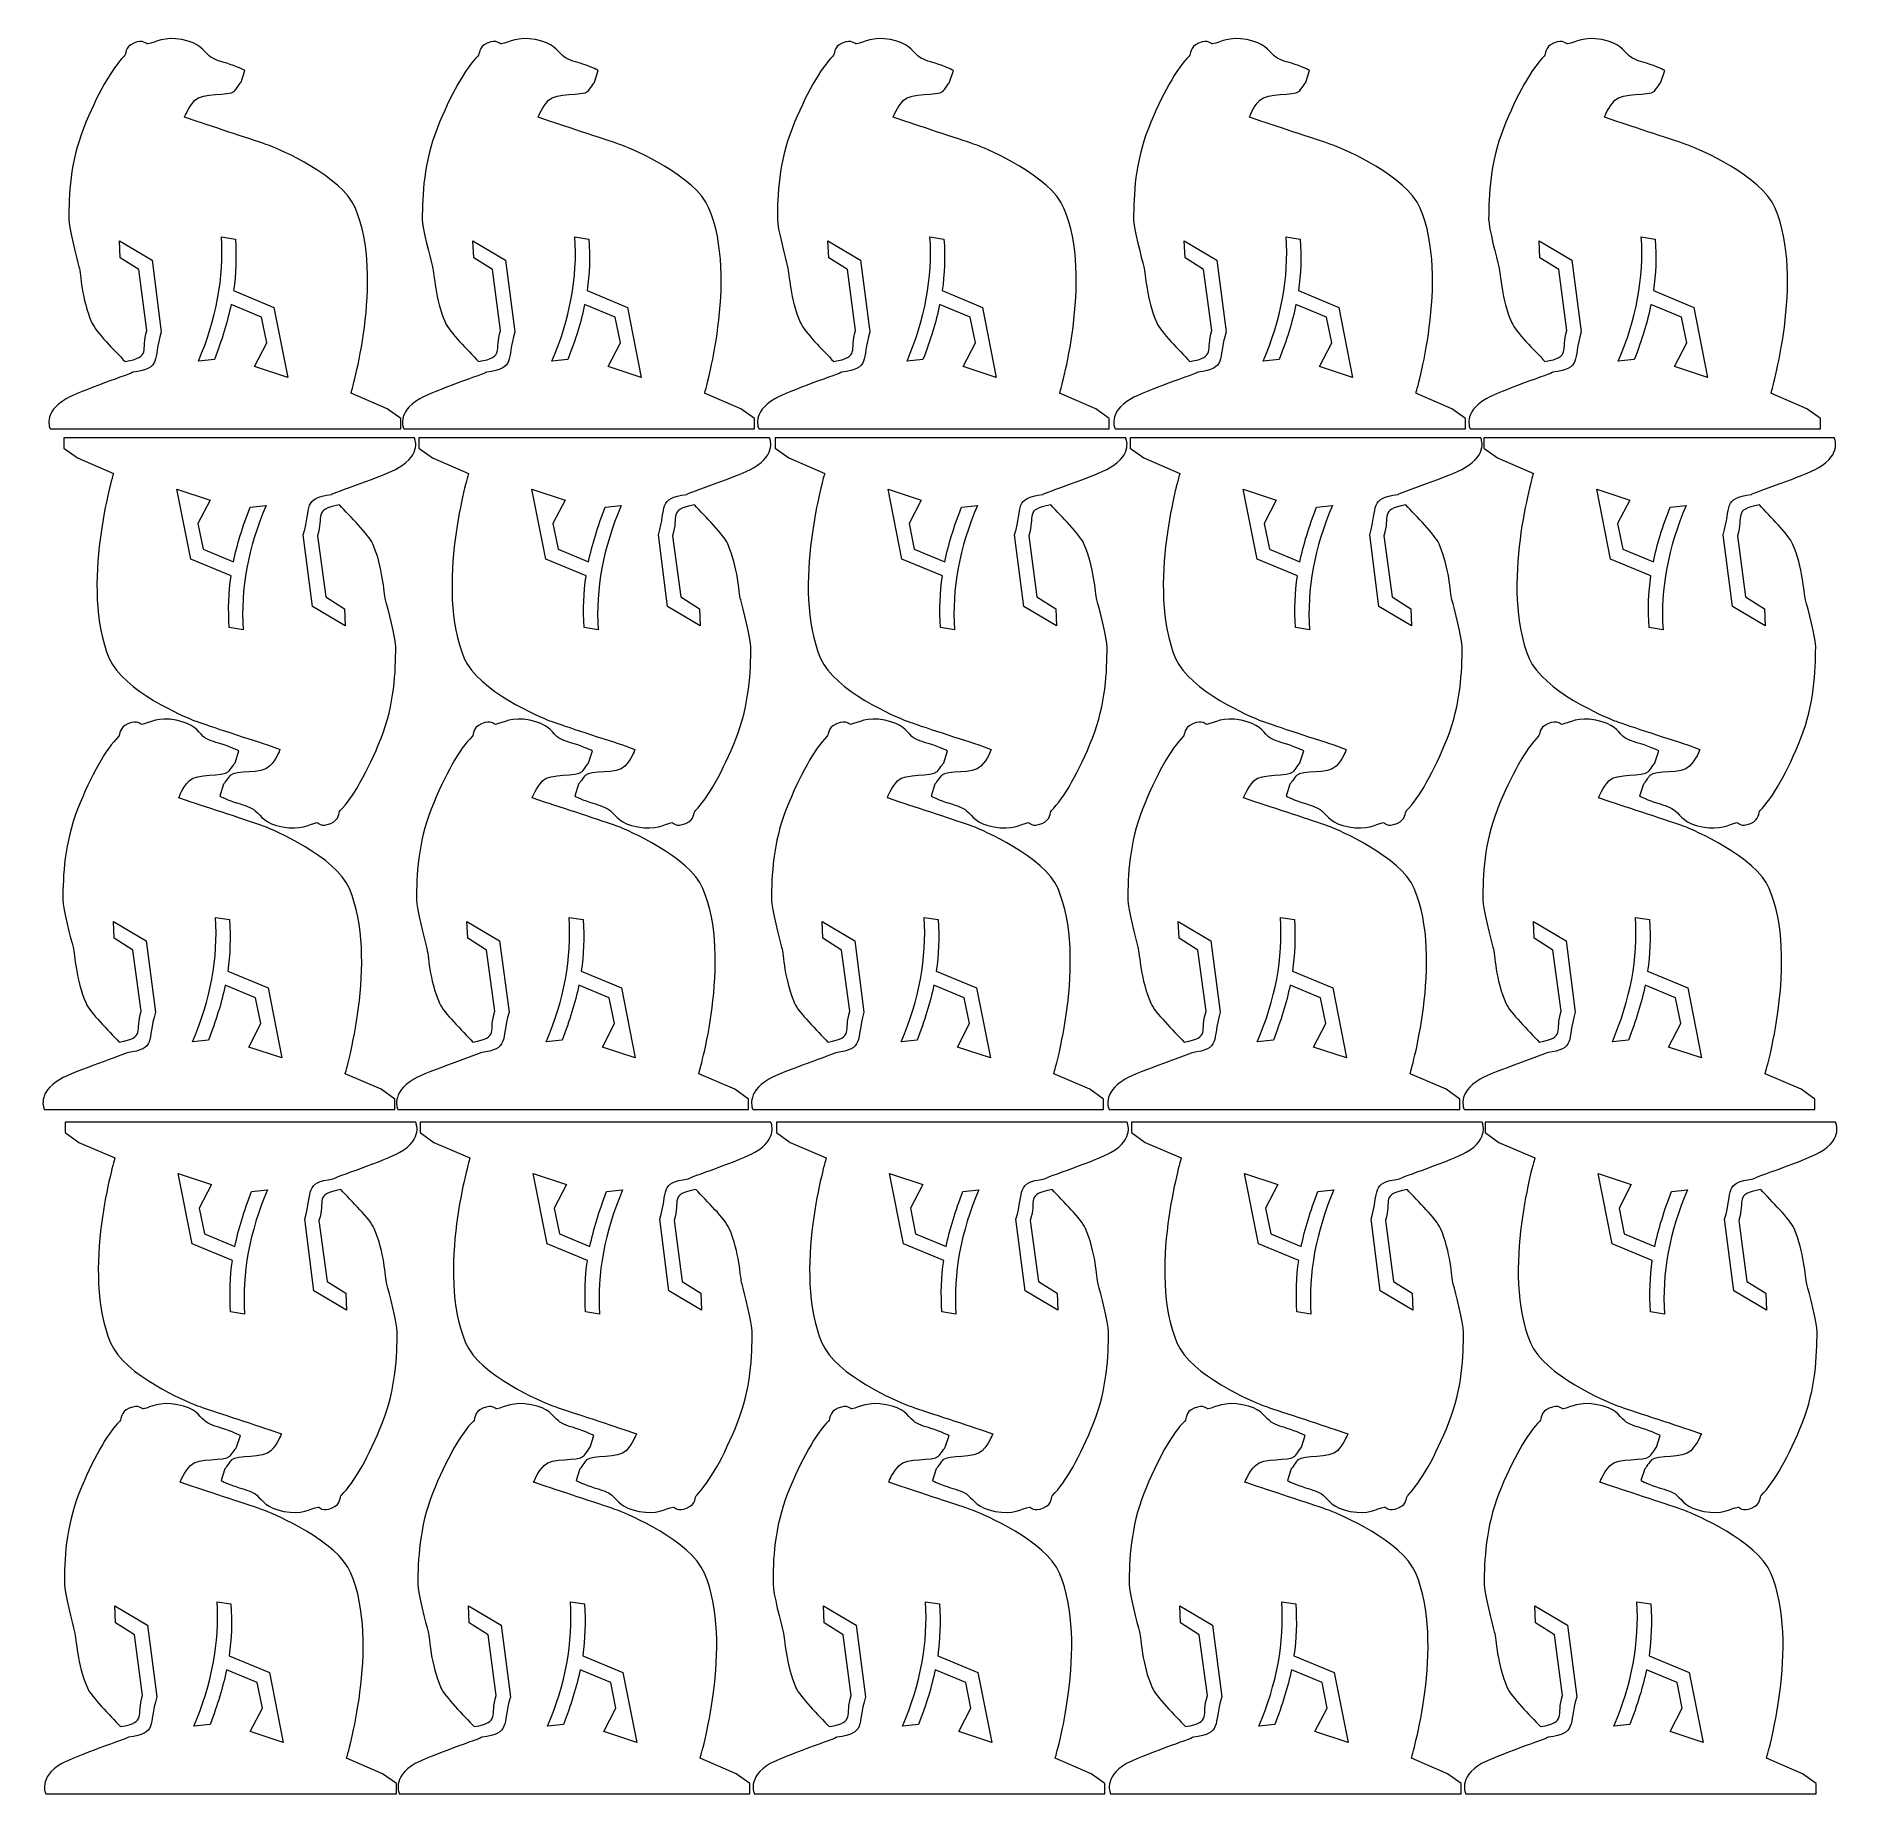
# Model space of a CAD drawing. Header units: inches. Extents: x -6 to 6.1, y -5.9 to 5.9.
import ezdxf

# ---------------------------------------------------------------- set-up
doc = ezdxf.new("R2010")
doc.units = ezdxf.units.IN
doc.header["$MEASUREMENT"] = 0
doc.layers.add('Layer 1', color=7, linetype='Continuous')

msp = doc.modelspace()

# ---------------------------------------------------------------- linework, layer by layer
at = {"layer": 'Layer 1', "color": 6, "lineweight": 9}
for points in [[(-5.29, 5.806), (-5.301, 5.804), (-5.315, 5.841), (-5.384, 5.811)], [(-5.06, 5.835), (-5.182, 5.858), (-5.234, 5.818), (-5.29, 5.806)], [(-4.877, 5.726), (-4.921, 5.765), (-4.938, 5.811), (-5.06, 5.835)], [(-2.918, 5.806), (-2.929, 5.804), (-2.943, 5.841), (-3.012, 5.811)], [(-2.688, 5.835), (-2.81, 5.858), (-2.862, 5.818), (-2.918, 5.806)], [(-2.505, 5.726), (-2.549, 5.765), (-2.566, 5.811), (-2.688, 5.835)], [(-0.536, 5.806), (-0.547, 5.804), (-0.561, 5.841), (-0.63, 5.811)], [(-0.306, 5.835), (-0.428, 5.858), (-0.48, 5.818), (-0.536, 5.806)], [(-0.123, 5.726), (-0.167, 5.765), (-0.184, 5.811), (-0.306, 5.835)], [(1.854, 5.806), (1.843, 5.804), (1.829, 5.841), (1.76, 5.811)], [(2.084, 5.835), (1.962, 5.858), (1.91, 5.818), (1.854, 5.806)], [(2.267, 5.726), (2.223, 5.765), (2.206, 5.811), (2.084, 5.835)], [(4.236, 5.806), (4.225, 5.804), (4.211, 5.841), (4.142, 5.811)], [(4.466, 5.835), (4.344, 5.858), (4.292, 5.818), (4.236, 5.806)], [(4.649, 5.726), (4.605, 5.765), (4.588, 5.811), (4.466, 5.835)], [(-5.447, 5.725), (-5.53, 5.643), (-5.632, 5.464), (-5.721, 5.239)], [(-5.384, 5.811), (-5.447, 5.783), (-5.432, 5.74), (-5.447, 5.725)], [(-4.76, 5.676), (-4.803, 5.689), (-4.852, 5.703), (-4.877, 5.726)], [(-3.075, 5.725), (-3.158, 5.643), (-3.26, 5.464), (-3.349, 5.239)], [(-3.012, 5.811), (-3.075, 5.783), (-3.06, 5.74), (-3.075, 5.725)], [(-2.388, 5.676), (-2.431, 5.689), (-2.48, 5.703), (-2.505, 5.726)], [(-0.693, 5.725), (-0.776, 5.643), (-0.878, 5.464), (-0.967, 5.239)], [(-0.63, 5.811), (-0.693, 5.783), (-0.678, 5.74), (-0.693, 5.725)], [(-0.007, 5.676), (-0.049, 5.689), (-0.098, 5.703), (-0.123, 5.726)], [(1.697, 5.725), (1.614, 5.643), (1.512, 5.464), (1.423, 5.239)], [(1.76, 5.811), (1.697, 5.783), (1.712, 5.74), (1.697, 5.725)], [(2.383, 5.676), (2.341, 5.689), (2.292, 5.703), (2.267, 5.726)], [(4.079, 5.725), (3.996, 5.643), (3.894, 5.464), (3.805, 5.239)], [(4.142, 5.811), (4.079, 5.783), (4.093, 5.74), (4.079, 5.725)], [(4.765, 5.676), (4.723, 5.689), (4.674, 5.703), (4.649, 5.726)], [(-4.638, 5.628), (-4.638, 5.628), (-4.696, 5.657), (-4.76, 5.676)], [(-4.664, 5.55), (-4.664, 5.55), (-4.638, 5.628), (-4.638, 5.628)], [(-2.267, 5.628), (-2.267, 5.628), (-2.324, 5.657), (-2.388, 5.676)], [(-2.292, 5.55), (-2.292, 5.55), (-2.267, 5.628), (-2.267, 5.628)], [(0.115, 5.628), (0.115, 5.628), (0.058, 5.657), (-0.007, 5.676)], [(0.09, 5.55), (0.09, 5.55), (0.115, 5.628), (0.115, 5.628)], [(2.505, 5.628), (2.505, 5.628), (2.448, 5.657), (2.383, 5.676)], [(2.48, 5.55), (2.48, 5.55), (2.505, 5.628), (2.505, 5.628)], [(4.887, 5.628), (4.887, 5.628), (4.83, 5.657), (4.765, 5.676)], [(4.862, 5.55), (4.862, 5.55), (4.887, 5.628), (4.887, 5.628)], [(-4.973, 5.428), (-4.922, 5.484), (-4.746, 5.453), (-4.708, 5.49)], [(-4.708, 5.49), (-4.699, 5.499), (-4.664, 5.55), (-4.664, 5.55)], [(-2.602, 5.428), (-2.55, 5.484), (-2.374, 5.453), (-2.336, 5.49)], [(-2.336, 5.49), (-2.327, 5.499), (-2.292, 5.55), (-2.292, 5.55)], [(-0.22, 5.428), (-0.168, 5.484), (0.008, 5.453), (0.046, 5.49)], [(0.046, 5.49), (0.055, 5.499), (0.09, 5.55), (0.09, 5.55)], [(2.17, 5.428), (2.222, 5.484), (2.398, 5.453), (2.436, 5.49)], [(2.436, 5.49), (2.445, 5.499), (2.48, 5.55), (2.48, 5.55)], [(4.552, 5.428), (4.604, 5.484), (4.78, 5.453), (4.818, 5.49)], [(4.818, 5.49), (4.827, 5.499), (4.862, 5.55), (4.862, 5.55)], [(-5.043, 5.315), (-5.038, 5.326), (-5.019, 5.378), (-4.973, 5.428)], [(-2.671, 5.315), (-2.666, 5.326), (-2.647, 5.378), (-2.602, 5.428)], [(-0.289, 5.315), (-0.284, 5.326), (-0.266, 5.378), (-0.22, 5.428)], [(2.101, 5.315), (2.106, 5.326), (2.124, 5.378), (2.17, 5.428)], [(4.483, 5.315), (4.488, 5.326), (4.506, 5.378), (4.552, 5.428)], [(-5.721, 5.239), (-5.81, 5.014), (-5.82, 4.789), (-5.819, 4.63)], [(-4.959, 5.286), (-4.959, 5.286), (-5.043, 5.315), (-5.043, 5.315)], [(-4.469, 5.122), (-4.515, 5.14), (-4.812, 5.237), (-4.959, 5.286)], [(-3.349, 5.239), (-3.438, 5.014), (-3.448, 4.789), (-3.448, 4.63)], [(-2.587, 5.286), (-2.587, 5.286), (-2.671, 5.315), (-2.671, 5.315)], [(-2.097, 5.122), (-2.143, 5.14), (-2.44, 5.237), (-2.587, 5.286)], [(-0.967, 5.239), (-1.056, 5.014), (-1.066, 4.789), (-1.066, 4.63)], [(-0.205, 5.286), (-0.205, 5.286), (-0.289, 5.315), (-0.289, 5.315)], [(0.285, 5.122), (0.239, 5.14), (-0.058, 5.237), (-0.205, 5.286)], [(1.423, 5.239), (1.334, 5.014), (1.324, 4.789), (1.324, 4.63)], [(2.185, 5.286), (2.185, 5.286), (2.101, 5.315), (2.101, 5.315)], [(2.675, 5.122), (2.629, 5.14), (2.332, 5.237), (2.185, 5.286)], [(3.805, 5.239), (3.716, 5.014), (3.706, 4.789), (3.706, 4.63)], [(4.566, 5.286), (4.566, 5.286), (4.483, 5.315), (4.483, 5.315)], [(5.056, 5.122), (5.011, 5.14), (4.714, 5.237), (4.566, 5.286)], [(-3.897, 4.705), (-3.989, 4.922), (-4.409, 5.099), (-4.469, 5.122)], [(-1.525, 4.705), (-1.617, 4.922), (-2.037, 5.099), (-2.097, 5.122)], [(0.857, 4.705), (0.764, 4.922), (0.345, 5.099), (0.285, 5.122)], [(3.247, 4.705), (3.154, 4.922), (2.735, 5.099), (2.675, 5.122)], [(5.628, 4.705), (5.536, 4.922), (5.117, 5.099), (5.056, 5.122)], [(-5.819, 4.63), (-5.819, 4.574), (-5.765, 4.363), (-5.751, 4.311)], [(-3.926, 3.463), (-3.926, 3.463), (-3.696, 4.232), (-3.897, 4.705)], [(-3.448, 4.63), (-3.448, 4.574), (-3.393, 4.363), (-3.38, 4.311)], [(-1.554, 3.463), (-1.554, 3.463), (-1.324, 4.232), (-1.525, 4.705)], [(-1.066, 4.63), (-1.066, 4.574), (-1.011, 4.363), (-0.998, 4.311)], [(0.828, 3.463), (0.828, 3.463), (1.058, 4.232), (0.857, 4.705)], [(1.324, 4.63), (1.324, 4.574), (1.379, 4.363), (1.392, 4.311)], [(3.218, 3.463), (3.218, 3.463), (3.448, 4.232), (3.247, 4.705)], [(3.706, 4.63), (3.706, 4.574), (3.761, 4.363), (3.774, 4.311)], [(5.6, 3.463), (5.6, 3.463), (5.83, 4.232), (5.628, 4.705)], [(-5.751, 4.311), (-5.738, 4.26), (-5.735, 4.096), (-5.665, 3.936)], [(-3.38, 4.311), (-3.366, 4.26), (-3.363, 4.096), (-3.293, 3.936)], [(-0.998, 4.311), (-0.984, 4.26), (-0.981, 4.096), (-0.911, 3.936)], [(1.392, 4.311), (1.406, 4.26), (1.409, 4.096), (1.479, 3.936)], [(3.774, 4.311), (3.788, 4.26), (3.791, 4.096), (3.861, 3.936)], [(-5.665, 3.936), (-5.637, 3.872), (-5.513, 3.753), (-5.442, 3.675)], [(-5.442, 3.675), (-5.261, 3.708), (-5.339, 3.747), (-5.295, 3.883)], [(-3.293, 3.936), (-3.265, 3.872), (-3.141, 3.753), (-3.07, 3.675)], [(-3.07, 3.675), (-2.889, 3.708), (-2.967, 3.747), (-2.923, 3.883)], [(-0.911, 3.936), (-0.883, 3.872), (-0.759, 3.753), (-0.688, 3.675)], [(-0.688, 3.675), (-0.507, 3.708), (-0.585, 3.747), (-0.541, 3.883)], [(1.479, 3.936), (1.507, 3.872), (1.631, 3.753), (1.702, 3.675)], [(1.702, 3.675), (1.883, 3.708), (1.805, 3.747), (1.849, 3.883)], [(3.861, 3.936), (3.889, 3.872), (4.013, 3.753), (4.084, 3.675)], [(4.084, 3.675), (4.265, 3.708), (4.187, 3.747), (4.231, 3.883)], [(-5.199, 3.875), (-5.257, 3.681), (-5.192, 3.632), (-5.39, 3.604)], [(-2.827, 3.875), (-2.885, 3.681), (-2.82, 3.632), (-3.018, 3.604)], [(-0.445, 3.875), (-0.503, 3.681), (-0.438, 3.632), (-0.636, 3.604)], [(1.945, 3.875), (1.887, 3.681), (1.952, 3.632), (1.754, 3.604)], [(4.327, 3.875), (4.269, 3.681), (4.334, 3.632), (4.136, 3.604)], [(-5.39, 3.604), (-5.392, 3.596), (-5.748, 3.478), (-5.837, 3.426)], [(-3.018, 3.604), (-3.02, 3.596), (-3.376, 3.478), (-3.465, 3.426)], [(-0.636, 3.604), (-0.638, 3.596), (-0.994, 3.478), (-1.083, 3.426)], [(1.754, 3.604), (1.752, 3.596), (1.396, 3.478), (1.307, 3.426)], [(4.136, 3.604), (4.134, 3.596), (3.778, 3.478), (3.689, 3.426)], [(-5.837, 3.426), (-5.999, 3.332), (-5.944, 3.224), (-5.944, 3.224)], [(-3.465, 3.426), (-3.627, 3.332), (-3.572, 3.224), (-3.572, 3.224)], [(-1.083, 3.426), (-1.245, 3.332), (-1.19, 3.224), (-1.19, 3.224)], [(1.307, 3.426), (1.145, 3.332), (1.2, 3.224), (1.2, 3.224)], [(3.689, 3.426), (3.527, 3.332), (3.582, 3.224), (3.582, 3.224)], [(-3.609, 2.962), (-3.446, 3.056), (-3.501, 3.164), (-3.501, 3.164)], [(-1.227, 2.962), (-1.064, 3.056), (-1.119, 3.164), (-1.119, 3.164)], [(1.163, 2.962), (1.326, 3.056), (1.271, 3.164), (1.271, 3.164)], [(3.545, 2.962), (3.708, 3.056), (3.653, 3.164), (3.653, 3.164)], [(5.917, 2.962), (6.08, 3.056), (6.025, 3.164), (6.025, 3.164)], [(-5.52, 2.925), (-5.52, 2.925), (-5.749, 2.157), (-5.548, 1.683)], [(-4.056, 2.784), (-4.053, 2.792), (-3.697, 2.91), (-3.609, 2.962)], [(-3.138, 2.925), (-3.138, 2.925), (-3.367, 2.157), (-3.166, 1.683)], [(-1.674, 2.784), (-1.671, 2.792), (-1.315, 2.91), (-1.227, 2.962)], [(-0.748, 2.925), (-0.748, 2.925), (-0.977, 2.157), (-0.776, 1.683)], [(0.716, 2.784), (0.719, 2.792), (1.075, 2.91), (1.163, 2.962)], [(1.634, 2.925), (1.634, 2.925), (1.405, 2.157), (1.606, 1.683)], [(3.098, 2.784), (3.101, 2.792), (3.457, 2.91), (3.545, 2.962)], [(4.006, 2.925), (4.006, 2.925), (3.777, 2.157), (3.978, 1.683)], [(5.47, 2.784), (5.472, 2.792), (5.828, 2.91), (5.917, 2.962)], [(-4.246, 2.513), (-4.188, 2.707), (-4.254, 2.756), (-4.056, 2.784)], [(-4.004, 2.713), (-4.185, 2.68), (-4.107, 2.642), (-4.151, 2.505)], [(-3.78, 2.452), (-3.809, 2.517), (-3.932, 2.635), (-4.004, 2.713)], [(-1.864, 2.513), (-1.806, 2.707), (-1.872, 2.756), (-1.674, 2.784)], [(-1.622, 2.713), (-1.803, 2.68), (-1.725, 2.642), (-1.769, 2.505)], [(-1.399, 2.452), (-1.427, 2.517), (-1.55, 2.635), (-1.622, 2.713)], [(0.526, 2.513), (0.584, 2.707), (0.518, 2.756), (0.716, 2.784)], [(0.768, 2.713), (0.587, 2.68), (0.665, 2.642), (0.621, 2.505)], [(0.991, 2.452), (0.963, 2.517), (0.84, 2.635), (0.768, 2.713)], [(2.908, 2.513), (2.966, 2.707), (2.9, 2.756), (3.098, 2.784)], [(3.15, 2.713), (2.969, 2.68), (3.047, 2.642), (3.003, 2.505)], [(3.373, 2.452), (3.345, 2.517), (3.222, 2.635), (3.15, 2.713)], [(5.279, 2.513), (5.337, 2.707), (5.272, 2.756), (5.47, 2.784)], [(5.522, 2.713), (5.341, 2.68), (5.419, 2.642), (5.375, 2.505)], [(5.745, 2.452), (5.717, 2.517), (5.594, 2.635), (5.522, 2.713)], [(-3.694, 2.077), (-3.708, 2.129), (-3.71, 2.292), (-3.78, 2.452)], [(-1.312, 2.077), (-1.326, 2.129), (-1.328, 2.292), (-1.399, 2.452)], [(1.078, 2.077), (1.064, 2.129), (1.062, 2.292), (0.991, 2.452)], [(3.46, 2.077), (3.446, 2.129), (3.444, 2.292), (3.373, 2.452)], [(5.832, 2.077), (5.818, 2.129), (5.816, 2.292), (5.745, 2.452)], [(-3.626, 1.758), (-3.626, 1.814), (-3.68, 2.025), (-3.694, 2.077)], [(-1.244, 1.758), (-1.244, 1.814), (-1.298, 2.025), (-1.312, 2.077)], [(1.146, 1.758), (1.146, 1.814), (1.092, 2.025), (1.078, 2.077)], [(3.528, 1.758), (3.528, 1.814), (3.474, 2.025), (3.46, 2.077)], [(5.9, 1.758), (5.9, 1.814), (5.846, 2.025), (5.832, 2.077)], [(-3.724, 1.149), (-3.635, 1.374), (-3.626, 1.599), (-3.626, 1.758)], [(-1.342, 1.149), (-1.253, 1.374), (-1.244, 1.599), (-1.244, 1.758)], [(1.048, 1.149), (1.137, 1.374), (1.146, 1.599), (1.146, 1.758)], [(3.429, 1.149), (3.519, 1.374), (3.528, 1.599), (3.528, 1.758)], [(5.801, 1.149), (5.89, 1.374), (5.9, 1.599), (5.9, 1.758)], [(-5.548, 1.683), (-5.456, 1.467), (-5.037, 1.289), (-4.976, 1.266)], [(-3.166, 1.683), (-3.074, 1.467), (-2.655, 1.289), (-2.594, 1.266)], [(-0.776, 1.683), (-0.684, 1.467), (-0.265, 1.289), (-0.204, 1.266)], [(1.606, 1.683), (1.698, 1.467), (2.117, 1.289), (2.178, 1.266)], [(3.978, 1.683), (4.07, 1.467), (4.489, 1.289), (4.55, 1.266)], [(-5.423, 1.245), (-5.486, 1.218), (-5.472, 1.174), (-5.486, 1.159)], [(-5.329, 1.241), (-5.34, 1.238), (-5.354, 1.276), (-5.423, 1.245)], [(-5.099, 1.269), (-5.221, 1.293), (-5.273, 1.253), (-5.329, 1.241)], [(-4.917, 1.16), (-4.96, 1.2), (-4.977, 1.245), (-5.099, 1.269)], [(-4.976, 1.266), (-4.931, 1.248), (-4.633, 1.151), (-4.486, 1.103)], [(-3.051, 1.245), (-3.114, 1.218), (-3.1, 1.174), (-3.114, 1.159)], [(-2.957, 1.241), (-2.968, 1.238), (-2.982, 1.276), (-3.051, 1.245)], [(-2.727, 1.269), (-2.849, 1.293), (-2.901, 1.253), (-2.957, 1.241)], [(-2.545, 1.16), (-2.588, 1.2), (-2.605, 1.245), (-2.727, 1.269)], [(-2.594, 1.266), (-2.549, 1.248), (-2.251, 1.151), (-2.104, 1.103)], [(-0.669, 1.245), (-0.733, 1.218), (-0.718, 1.174), (-0.733, 1.159)], [(-0.575, 1.241), (-0.586, 1.238), (-0.6, 1.276), (-0.669, 1.245)], [(-0.345, 1.269), (-0.468, 1.293), (-0.519, 1.253), (-0.575, 1.241)], [(-0.163, 1.16), (-0.206, 1.2), (-0.223, 1.245), (-0.345, 1.269)], [(-0.204, 1.266), (-0.159, 1.248), (0.139, 1.151), (0.286, 1.103)], [(1.721, 1.245), (1.657, 1.218), (1.672, 1.174), (1.657, 1.159)], [(1.815, 1.241), (1.804, 1.238), (1.79, 1.276), (1.721, 1.245)], [(2.045, 1.269), (1.922, 1.293), (1.871, 1.253), (1.815, 1.241)], [(2.227, 1.16), (2.184, 1.2), (2.167, 1.245), (2.045, 1.269)], [(2.178, 1.266), (2.223, 1.248), (2.521, 1.151), (2.668, 1.103)], [(4.103, 1.245), (4.039, 1.218), (4.054, 1.174), (4.039, 1.159)], [(4.197, 1.241), (4.186, 1.238), (4.172, 1.276), (4.103, 1.245)], [(4.426, 1.269), (4.304, 1.293), (4.253, 1.253), (4.197, 1.241)], [(4.609, 1.16), (4.566, 1.2), (4.548, 1.245), (4.426, 1.269)], [(4.55, 1.266), (4.595, 1.248), (4.893, 1.151), (5.04, 1.103)], [(-5.486, 1.159), (-5.569, 1.078), (-5.671, 0.899), (-5.76, 0.673)], [(-4.8, 1.111), (-4.842, 1.123), (-4.891, 1.137), (-4.917, 1.16)], [(-4.678, 1.063), (-4.678, 1.063), (-4.735, 1.091), (-4.8, 1.111)], [(-4.486, 1.103), (-4.486, 1.103), (-4.402, 1.073), (-4.402, 1.073)], [(-3.998, 0.663), (-3.916, 0.745), (-3.813, 0.924), (-3.724, 1.149)], [(-3.114, 1.159), (-3.197, 1.078), (-3.299, 0.899), (-3.388, 0.673)], [(-2.428, 1.111), (-2.47, 1.123), (-2.519, 1.137), (-2.545, 1.16)], [(-2.306, 1.063), (-2.306, 1.063), (-2.363, 1.091), (-2.428, 1.111)], [(-2.104, 1.103), (-2.104, 1.103), (-2.021, 1.073), (-2.021, 1.073)], [(-1.616, 0.663), (-1.534, 0.745), (-1.431, 0.924), (-1.342, 1.149)], [(-0.733, 1.159), (-0.815, 1.078), (-0.917, 0.899), (-1.006, 0.673)], [(-0.046, 1.111), (-0.088, 1.123), (-0.137, 1.137), (-0.163, 1.16)], [(0.076, 1.063), (0.076, 1.063), (0.019, 1.091), (-0.046, 1.111)], [(0.286, 1.103), (0.286, 1.103), (0.369, 1.073), (0.369, 1.073)], [(0.774, 0.663), (0.856, 0.745), (0.959, 0.924), (1.048, 1.149)], [(1.657, 1.159), (1.575, 1.078), (1.473, 0.899), (1.384, 0.673)], [(2.344, 1.111), (2.302, 1.123), (2.253, 1.137), (2.227, 1.16)], [(2.466, 1.063), (2.466, 1.063), (2.409, 1.091), (2.344, 1.111)], [(2.668, 1.103), (2.668, 1.103), (2.751, 1.073), (2.751, 1.073)], [(3.156, 0.663), (3.238, 0.745), (3.34, 0.924), (3.429, 1.149)], [(4.039, 1.159), (3.957, 1.078), (3.855, 0.899), (3.765, 0.673)], [(4.726, 1.111), (4.684, 1.123), (4.635, 1.137), (4.609, 1.16)], [(4.848, 1.063), (4.848, 1.063), (4.791, 1.091), (4.726, 1.111)], [(5.04, 1.103), (5.04, 1.103), (5.123, 1.073), (5.123, 1.073)], [(5.527, 0.663), (5.61, 0.745), (5.712, 0.924), (5.801, 1.149)], [(-4.747, 0.924), (-4.738, 0.934), (-4.704, 0.984), (-4.704, 0.984)], [(-4.704, 0.984), (-4.704, 0.984), (-4.678, 1.063), (-4.678, 1.063)], [(-4.402, 1.073), (-4.408, 1.062), (-4.426, 1.01), (-4.472, 0.96)], [(-2.375, 0.924), (-2.366, 0.934), (-2.332, 0.984), (-2.332, 0.984)], [(-2.332, 0.984), (-2.332, 0.984), (-2.306, 1.063), (-2.306, 1.063)], [(-2.021, 1.073), (-2.026, 1.062), (-2.044, 1.01), (-2.09, 0.96)], [(0.007, 0.924), (0.016, 0.934), (0.05, 0.984), (0.05, 0.984)], [(0.05, 0.984), (0.05, 0.984), (0.076, 1.063), (0.076, 1.063)], [(0.369, 1.073), (0.364, 1.062), (0.346, 1.01), (0.3, 0.96)], [(2.397, 0.924), (2.406, 0.934), (2.44, 0.984), (2.44, 0.984)], [(2.44, 0.984), (2.44, 0.984), (2.466, 1.063), (2.466, 1.063)], [(2.751, 1.073), (2.746, 1.062), (2.728, 1.01), (2.682, 0.96)], [(4.778, 0.924), (4.788, 0.934), (4.822, 0.984), (4.822, 0.984)], [(4.822, 0.984), (4.822, 0.984), (4.848, 1.063), (4.848, 1.063)], [(5.123, 1.073), (5.118, 1.062), (5.1, 1.01), (5.054, 0.96)], [(-5.082, 0.749), (-5.077, 0.76), (-5.059, 0.812), (-5.013, 0.862)], [(-5.013, 0.862), (-4.961, 0.918), (-4.785, 0.887), (-4.747, 0.924)], [(-4.737, 0.898), (-4.747, 0.889), (-4.781, 0.839), (-4.781, 0.839)], [(-4.472, 0.96), (-4.524, 0.904), (-4.7, 0.936), (-4.737, 0.898)], [(-2.71, 0.749), (-2.705, 0.76), (-2.687, 0.812), (-2.641, 0.862)], [(-2.641, 0.862), (-2.589, 0.918), (-2.413, 0.887), (-2.375, 0.924)], [(-2.355, 0.898), (-2.365, 0.889), (-2.399, 0.839), (-2.399, 0.839)], [(-2.09, 0.96), (-2.142, 0.904), (-2.318, 0.936), (-2.355, 0.898)], [(-0.328, 0.749), (-0.323, 0.76), (-0.305, 0.812), (-0.259, 0.862)], [(-0.259, 0.862), (-0.207, 0.918), (-0.031, 0.887), (0.007, 0.924)], [(0.035, 0.898), (0.025, 0.889), (-0.009, 0.839), (-0.009, 0.839)], [(0.3, 0.96), (0.248, 0.904), (0.072, 0.936), (0.035, 0.898)], [(2.062, 0.749), (2.067, 0.76), (2.085, 0.812), (2.131, 0.862)], [(2.131, 0.862), (2.183, 0.918), (2.359, 0.887), (2.397, 0.924)], [(2.417, 0.898), (2.407, 0.889), (2.373, 0.839), (2.373, 0.839)], [(2.682, 0.96), (2.63, 0.904), (2.454, 0.936), (2.417, 0.898)], [(4.444, 0.749), (4.449, 0.76), (4.467, 0.812), (4.513, 0.862)], [(4.513, 0.862), (4.565, 0.918), (4.741, 0.887), (4.778, 0.924)], [(4.788, 0.898), (4.779, 0.889), (4.745, 0.839), (4.745, 0.839)], [(5.054, 0.96), (5.002, 0.904), (4.826, 0.936), (4.788, 0.898)], [(-4.999, 0.72), (-4.999, 0.72), (-5.082, 0.749), (-5.082, 0.749)], [(-4.781, 0.839), (-4.781, 0.839), (-4.807, 0.76), (-4.807, 0.76)], [(-4.807, 0.76), (-4.807, 0.76), (-4.75, 0.731), (-4.685, 0.712)], [(-2.627, 0.72), (-2.627, 0.72), (-2.71, 0.749), (-2.71, 0.749)], [(-2.399, 0.839), (-2.399, 0.839), (-2.425, 0.76), (-2.425, 0.76)], [(-2.425, 0.76), (-2.425, 0.76), (-2.368, 0.731), (-2.303, 0.712)], [(-0.245, 0.72), (-0.245, 0.72), (-0.328, 0.749), (-0.328, 0.749)], [(-0.009, 0.839), (-0.009, 0.839), (-0.035, 0.76), (-0.035, 0.76)], [(-0.035, 0.76), (-0.035, 0.76), (0.022, 0.731), (0.087, 0.712)], [(2.145, 0.72), (2.145, 0.72), (2.062, 0.749), (2.062, 0.749)], [(2.373, 0.839), (2.373, 0.839), (2.347, 0.76), (2.347, 0.76)], [(2.347, 0.76), (2.347, 0.76), (2.404, 0.731), (2.469, 0.712)], [(4.527, 0.72), (4.527, 0.72), (4.444, 0.749), (4.444, 0.749)], [(4.745, 0.839), (4.745, 0.839), (4.719, 0.76), (4.719, 0.76)], [(4.719, 0.76), (4.719, 0.76), (4.776, 0.731), (4.841, 0.712)], [(-5.76, 0.673), (-5.849, 0.448), (-5.859, 0.223), (-5.859, 0.064)], [(-4.509, 0.557), (-4.554, 0.574), (-4.851, 0.672), (-4.999, 0.72)], [(-4.685, 0.712), (-4.643, 0.699), (-4.594, 0.685), (-4.568, 0.662)], [(-4.568, 0.662), (-4.525, 0.623), (-4.507, 0.577), (-4.385, 0.553)], [(-4.062, 0.577), (-3.998, 0.605), (-4.013, 0.649), (-3.998, 0.663)], [(-3.388, 0.673), (-3.477, 0.448), (-3.487, 0.223), (-3.487, 0.064)], [(-2.137, 0.557), (-2.182, 0.574), (-2.479, 0.672), (-2.627, 0.72)], [(-2.303, 0.712), (-2.261, 0.699), (-2.212, 0.685), (-2.186, 0.662)], [(-2.186, 0.662), (-2.143, 0.623), (-2.125, 0.577), (-2.003, 0.553)], [(-1.68, 0.577), (-1.616, 0.605), (-1.631, 0.649), (-1.616, 0.663)], [(-1.006, 0.673), (-1.095, 0.448), (-1.105, 0.223), (-1.105, 0.064)], [(0.245, 0.557), (0.2, 0.574), (-0.098, 0.672), (-0.245, 0.72)], [(0.087, 0.712), (0.129, 0.699), (0.178, 0.685), (0.204, 0.662)], [(0.204, 0.662), (0.247, 0.623), (0.265, 0.577), (0.387, 0.553)], [(0.71, 0.577), (0.774, 0.605), (0.759, 0.649), (0.774, 0.663)], [(1.384, 0.673), (1.295, 0.448), (1.285, 0.223), (1.285, 0.064)], [(2.635, 0.557), (2.59, 0.574), (2.292, 0.672), (2.145, 0.72)], [(2.469, 0.712), (2.511, 0.699), (2.56, 0.685), (2.586, 0.662)], [(2.586, 0.662), (2.629, 0.623), (2.647, 0.577), (2.769, 0.553)], [(3.092, 0.577), (3.156, 0.605), (3.141, 0.649), (3.156, 0.663)], [(3.765, 0.673), (3.676, 0.448), (3.667, 0.223), (3.667, 0.064)], [(5.017, 0.557), (4.972, 0.574), (4.674, 0.672), (4.527, 0.72)], [(4.841, 0.712), (4.883, 0.699), (4.932, 0.685), (4.958, 0.662)], [(4.958, 0.662), (5.001, 0.623), (5.018, 0.577), (5.14, 0.553)], [(5.464, 0.577), (5.527, 0.605), (5.513, 0.649), (5.527, 0.663)], [(-3.937, 0.139), (-4.029, 0.356), (-4.448, 0.533), (-4.509, 0.557)], [(-4.385, 0.553), (-4.263, 0.53), (-4.212, 0.57), (-4.155, 0.582)], [(-4.155, 0.582), (-4.144, 0.584), (-4.131, 0.547), (-4.062, 0.577)], [(-1.565, 0.139), (-1.657, 0.356), (-2.076, 0.533), (-2.137, 0.557)], [(-2.003, 0.553), (-1.881, 0.53), (-1.83, 0.57), (-1.773, 0.582)], [(-1.773, 0.582), (-1.763, 0.584), (-1.749, 0.547), (-1.68, 0.577)], [(0.817, 0.139), (0.725, 0.356), (0.306, 0.533), (0.245, 0.557)], [(0.387, 0.553), (0.509, 0.53), (0.56, 0.57), (0.617, 0.582)], [(0.617, 0.582), (0.627, 0.584), (0.641, 0.547), (0.71, 0.577)], [(3.207, 0.139), (3.115, 0.356), (2.696, 0.533), (2.635, 0.557)], [(2.769, 0.553), (2.891, 0.53), (2.942, 0.57), (2.998, 0.582)], [(2.998, 0.582), (3.009, 0.584), (3.023, 0.547), (3.092, 0.577)], [(5.589, 0.139), (5.497, 0.356), (5.078, 0.533), (5.017, 0.557)], [(5.14, 0.553), (5.263, 0.53), (5.314, 0.57), (5.37, 0.582)], [(5.37, 0.582), (5.381, 0.584), (5.395, 0.547), (5.464, 0.577)], [(-3.965, -1.103), (-3.965, -1.103), (-3.736, -0.334), (-3.937, 0.139)], [(-1.593, -1.103), (-1.593, -1.103), (-1.364, -0.334), (-1.565, 0.139)], [(0.789, -1.103), (0.789, -1.103), (1.018, -0.334), (0.817, 0.139)], [(3.179, -1.103), (3.179, -1.103), (3.408, -0.334), (3.207, 0.139)], [(5.561, -1.103), (5.561, -1.103), (5.79, -0.334), (5.589, 0.139)], [(-5.859, 0.064), (-5.859, 0.008), (-5.804, -0.202), (-5.791, -0.254)], [(-3.487, 0.064), (-3.487, 0.008), (-3.433, -0.202), (-3.419, -0.254)], [(-1.105, 0.064), (-1.105, 0.008), (-1.051, -0.202), (-1.037, -0.254)], [(1.285, 0.064), (1.285, 0.008), (1.339, -0.202), (1.353, -0.254)], [(3.667, 0.064), (3.667, 0.008), (3.721, -0.202), (3.735, -0.254)], [(-5.791, -0.254), (-5.777, -0.306), (-5.774, -0.47), (-5.704, -0.63)], [(-3.419, -0.254), (-3.405, -0.306), (-3.403, -0.47), (-3.332, -0.63)], [(-1.037, -0.254), (-1.023, -0.306), (-1.021, -0.47), (-0.95, -0.63)], [(1.353, -0.254), (1.367, -0.306), (1.369, -0.47), (1.44, -0.63)], [(3.735, -0.254), (3.749, -0.306), (3.751, -0.47), (3.822, -0.63)], [(-5.704, -0.63), (-5.676, -0.694), (-5.553, -0.813), (-5.481, -0.89)], [(-5.481, -0.89), (-5.3, -0.858), (-5.378, -0.819), (-5.334, -0.682)], [(-5.238, -0.69), (-5.296, -0.884), (-5.231, -0.934), (-5.429, -0.962)], [(-3.332, -0.63), (-3.304, -0.694), (-3.181, -0.813), (-3.109, -0.89)], [(-3.109, -0.89), (-2.928, -0.858), (-3.006, -0.819), (-2.962, -0.682)], [(-2.866, -0.69), (-2.924, -0.884), (-2.859, -0.934), (-3.057, -0.962)], [(-0.95, -0.63), (-0.922, -0.694), (-0.799, -0.813), (-0.727, -0.89)], [(-0.727, -0.89), (-0.546, -0.858), (-0.624, -0.819), (-0.58, -0.682)], [(-0.485, -0.69), (-0.542, -0.884), (-0.477, -0.934), (-0.675, -0.962)], [(1.44, -0.63), (1.468, -0.694), (1.591, -0.813), (1.663, -0.89)], [(1.663, -0.89), (1.844, -0.858), (1.766, -0.819), (1.81, -0.682)], [(1.905, -0.69), (1.848, -0.884), (1.913, -0.934), (1.715, -0.962)], [(3.822, -0.63), (3.85, -0.694), (3.973, -0.813), (4.045, -0.89)], [(4.045, -0.89), (4.226, -0.858), (4.148, -0.819), (4.192, -0.682)], [(4.287, -0.69), (4.229, -0.884), (4.295, -0.934), (4.097, -0.962)], [(-5.429, -0.962), (-5.431, -0.969), (-5.787, -1.087), (-5.876, -1.139)], [(-3.057, -0.962), (-3.059, -0.969), (-3.415, -1.087), (-3.504, -1.139)], [(-0.675, -0.962), (-0.677, -0.969), (-1.033, -1.087), (-1.122, -1.139)], [(1.715, -0.962), (1.713, -0.969), (1.357, -1.087), (1.268, -1.139)], [(4.097, -0.962), (4.094, -0.969), (3.738, -1.087), (3.65, -1.139)], [(-5.876, -1.139), (-6.038, -1.234), (-5.984, -1.342), (-5.984, -1.342)], [(-3.504, -1.139), (-3.666, -1.234), (-3.612, -1.342), (-3.612, -1.342)], [(-1.122, -1.139), (-1.285, -1.234), (-1.23, -1.342), (-1.23, -1.342)], [(1.268, -1.139), (1.105, -1.234), (1.16, -1.342), (1.16, -1.342)], [(3.65, -1.139), (3.487, -1.234), (3.542, -1.342), (3.542, -1.342)], [(-3.599, -1.63), (-3.437, -1.536), (-3.492, -1.428), (-3.492, -1.428)], [(-1.217, -1.63), (-1.055, -1.536), (-1.11, -1.428), (-1.11, -1.428)], [(1.173, -1.63), (1.335, -1.536), (1.28, -1.428), (1.28, -1.428)], [(3.555, -1.63), (3.717, -1.536), (3.662, -1.428), (3.662, -1.428)], [(5.927, -1.63), (6.089, -1.536), (6.034, -1.428), (6.034, -1.428)], [(-5.51, -1.667), (-5.51, -1.667), (-5.74, -2.436), (-5.539, -2.909)], [(-4.046, -1.808), (-4.044, -1.8), (-3.688, -1.682), (-3.599, -1.63)], [(-3.128, -1.667), (-3.128, -1.667), (-3.358, -2.436), (-3.157, -2.909)], [(-1.664, -1.808), (-1.662, -1.8), (-1.306, -1.682), (-1.217, -1.63)], [(-0.738, -1.667), (-0.738, -1.667), (-0.968, -2.436), (-0.767, -2.909)], [(0.726, -1.808), (0.728, -1.8), (1.084, -1.682), (1.173, -1.63)], [(1.644, -1.667), (1.644, -1.667), (1.414, -2.436), (1.615, -2.909)], [(3.108, -1.808), (3.11, -1.8), (3.466, -1.682), (3.555, -1.63)], [(4.016, -1.667), (4.016, -1.667), (3.786, -2.436), (3.987, -2.909)], [(5.48, -1.808), (5.482, -1.8), (5.838, -1.682), (5.927, -1.63)], [(-4.237, -2.079), (-4.179, -1.885), (-4.244, -1.836), (-4.046, -1.808)], [(-1.855, -2.079), (-1.797, -1.885), (-1.862, -1.836), (-1.664, -1.808)], [(0.535, -2.079), (0.593, -1.885), (0.528, -1.836), (0.726, -1.808)], [(2.917, -2.079), (2.975, -1.885), (2.91, -1.836), (3.108, -1.808)], [(5.289, -2.079), (5.347, -1.885), (5.281, -1.836), (5.48, -1.808)], [(-3.994, -1.879), (-4.175, -1.912), (-4.097, -1.95), (-4.141, -2.087)], [(-3.771, -2.14), (-3.799, -2.076), (-3.923, -1.957), (-3.994, -1.879)], [(-1.612, -1.879), (-1.793, -1.912), (-1.715, -1.95), (-1.759, -2.087)], [(-1.389, -2.14), (-1.417, -2.076), (-1.541, -1.957), (-1.612, -1.879)], [(0.778, -1.879), (0.597, -1.912), (0.675, -1.95), (0.631, -2.087)], [(1.001, -2.14), (0.973, -2.076), (0.849, -1.957), (0.778, -1.879)], [(3.16, -1.879), (2.979, -1.912), (3.057, -1.95), (3.013, -2.087)], [(3.383, -2.14), (3.354, -2.076), (3.231, -1.957), (3.16, -1.879)], [(5.531, -1.879), (5.35, -1.912), (5.429, -1.95), (5.384, -2.087)], [(5.755, -2.14), (5.726, -2.076), (5.603, -1.957), (5.531, -1.879)], [(-3.685, -2.515), (-3.698, -2.464), (-3.701, -2.3), (-3.771, -2.14)], [(-1.303, -2.515), (-1.316, -2.464), (-1.319, -2.3), (-1.389, -2.14)], [(1.087, -2.515), (1.074, -2.464), (1.071, -2.3), (1.001, -2.14)], [(3.469, -2.515), (3.456, -2.464), (3.453, -2.3), (3.383, -2.14)], [(5.841, -2.515), (5.828, -2.464), (5.825, -2.3), (5.755, -2.14)], [(-3.617, -2.834), (-3.617, -2.778), (-3.671, -2.567), (-3.685, -2.515)], [(-1.235, -2.834), (-1.235, -2.778), (-1.289, -2.567), (-1.303, -2.515)], [(1.155, -2.834), (1.155, -2.778), (1.101, -2.567), (1.087, -2.515)], [(3.537, -2.834), (3.537, -2.778), (3.483, -2.567), (3.469, -2.515)], [(5.909, -2.834), (5.909, -2.778), (5.855, -2.567), (5.841, -2.515)], [(-5.539, -2.909), (-5.447, -3.126), (-5.027, -3.303), (-4.967, -3.326)], [(-3.715, -3.443), (-3.626, -3.218), (-3.616, -2.993), (-3.617, -2.834)], [(-3.157, -2.909), (-3.065, -3.126), (-2.645, -3.303), (-2.585, -3.326)], [(-1.333, -3.443), (-1.244, -3.218), (-1.234, -2.993), (-1.235, -2.834)], [(-0.767, -2.909), (-0.675, -3.126), (-0.255, -3.303), (-0.195, -3.326)], [(1.057, -3.443), (1.146, -3.218), (1.156, -2.993), (1.155, -2.834)], [(1.615, -2.909), (1.707, -3.126), (2.126, -3.303), (2.187, -3.326)], [(3.439, -3.443), (3.528, -3.218), (3.538, -2.993), (3.537, -2.834)], [(3.987, -2.909), (4.079, -3.126), (4.498, -3.303), (4.559, -3.326)], [(5.811, -3.443), (5.9, -3.218), (5.909, -2.993), (5.909, -2.834)], [(-5.414, -3.347), (-5.477, -3.374), (-5.462, -3.418), (-5.477, -3.433)], [(-5.32, -3.351), (-5.331, -3.354), (-5.345, -3.317), (-5.414, -3.347)], [(-5.09, -3.323), (-5.212, -3.3), (-5.264, -3.339), (-5.32, -3.351)], [(-4.907, -3.432), (-4.951, -3.392), (-4.968, -3.347), (-5.09, -3.323)], [(-4.967, -3.326), (-4.921, -3.344), (-4.624, -3.441), (-4.477, -3.489)], [(-3.042, -3.347), (-3.105, -3.374), (-3.09, -3.418), (-3.105, -3.433)], [(-2.948, -3.351), (-2.959, -3.354), (-2.973, -3.317), (-3.042, -3.347)], [(-2.718, -3.323), (-2.84, -3.3), (-2.892, -3.339), (-2.948, -3.351)], [(-2.535, -3.432), (-2.579, -3.392), (-2.596, -3.347), (-2.718, -3.323)], [(-2.585, -3.326), (-2.539, -3.344), (-2.242, -3.441), (-2.095, -3.489)], [(-0.66, -3.347), (-0.723, -3.374), (-0.708, -3.418), (-0.723, -3.433)], [(-0.566, -3.351), (-0.577, -3.354), (-0.591, -3.317), (-0.66, -3.347)], [(-0.336, -3.323), (-0.458, -3.3), (-0.51, -3.339), (-0.566, -3.351)], [(-0.153, -3.432), (-0.197, -3.392), (-0.214, -3.347), (-0.336, -3.323)], [(-0.195, -3.326), (-0.149, -3.344), (0.148, -3.441), (0.295, -3.489)], [(1.73, -3.347), (1.667, -3.374), (1.682, -3.418), (1.667, -3.433)], [(1.824, -3.351), (1.813, -3.354), (1.799, -3.317), (1.73, -3.347)], [(2.054, -3.323), (1.932, -3.3), (1.88, -3.339), (1.824, -3.351)], [(2.237, -3.432), (2.193, -3.392), (2.176, -3.347), (2.054, -3.323)], [(2.187, -3.326), (2.233, -3.344), (2.53, -3.441), (2.677, -3.489)], [(4.112, -3.347), (4.049, -3.374), (4.064, -3.418), (4.049, -3.433)], [(4.206, -3.351), (4.195, -3.354), (4.181, -3.317), (4.112, -3.347)], [(4.436, -3.323), (4.314, -3.3), (4.262, -3.339), (4.206, -3.351)], [(4.619, -3.432), (4.575, -3.392), (4.558, -3.347), (4.436, -3.323)], [(4.559, -3.326), (4.605, -3.344), (4.902, -3.441), (5.049, -3.489)], [(-5.477, -3.433), (-5.56, -3.515), (-5.662, -3.693), (-5.751, -3.919)], [(-4.79, -3.482), (-4.833, -3.469), (-4.882, -3.455), (-4.907, -3.432)], [(-4.668, -3.53), (-4.668, -3.53), (-4.726, -3.501), (-4.79, -3.482)], [(-4.477, -3.489), (-4.477, -3.489), (-4.393, -3.519), (-4.393, -3.519)], [(-3.989, -3.929), (-3.906, -3.847), (-3.804, -3.668), (-3.715, -3.443)], [(-3.105, -3.433), (-3.188, -3.515), (-3.29, -3.693), (-3.379, -3.919)], [(-2.418, -3.482), (-2.461, -3.469), (-2.51, -3.455), (-2.535, -3.432)], [(-2.296, -3.53), (-2.296, -3.53), (-2.354, -3.501), (-2.418, -3.482)], [(-2.095, -3.489), (-2.095, -3.489), (-2.011, -3.519), (-2.011, -3.519)], [(-1.607, -3.929), (-1.524, -3.847), (-1.422, -3.668), (-1.333, -3.443)], [(-0.723, -3.433), (-0.806, -3.515), (-0.908, -3.693), (-0.997, -3.919)], [(-0.036, -3.482), (-0.079, -3.469), (-0.128, -3.455), (-0.153, -3.432)], [(0.086, -3.53), (0.086, -3.53), (0.028, -3.501), (-0.036, -3.482)], [(0.295, -3.489), (0.295, -3.489), (0.379, -3.519), (0.379, -3.519)], [(0.783, -3.929), (0.866, -3.847), (0.968, -3.668), (1.057, -3.443)], [(1.667, -3.433), (1.584, -3.515), (1.482, -3.693), (1.393, -3.919)], [(2.354, -3.482), (2.311, -3.469), (2.262, -3.455), (2.237, -3.432)], [(2.476, -3.53), (2.476, -3.53), (2.418, -3.501), (2.354, -3.482)], [(2.677, -3.489), (2.677, -3.489), (2.761, -3.519), (2.761, -3.519)], [(3.165, -3.929), (3.248, -3.847), (3.35, -3.668), (3.439, -3.443)], [(4.049, -3.433), (3.966, -3.515), (3.864, -3.693), (3.775, -3.919)], [(4.736, -3.482), (4.693, -3.469), (4.644, -3.455), (4.619, -3.432)], [(4.857, -3.53), (4.857, -3.53), (4.8, -3.501), (4.736, -3.482)], [(5.049, -3.489), (5.049, -3.489), (5.133, -3.519), (5.133, -3.519)], [(5.537, -3.929), (5.62, -3.847), (5.722, -3.668), (5.811, -3.443)], [(-4.738, -3.668), (-4.729, -3.659), (-4.694, -3.608), (-4.694, -3.608)], [(-4.463, -3.632), (-4.514, -3.688), (-4.69, -3.657), (-4.728, -3.694)], [(-4.694, -3.608), (-4.694, -3.608), (-4.668, -3.53), (-4.668, -3.53)], [(-4.393, -3.519), (-4.399, -3.53), (-4.417, -3.582), (-4.463, -3.632)], [(-2.366, -3.668), (-2.357, -3.659), (-2.322, -3.608), (-2.322, -3.608)], [(-2.081, -3.632), (-2.132, -3.688), (-2.308, -3.657), (-2.346, -3.694)], [(-2.322, -3.608), (-2.322, -3.608), (-2.296, -3.53), (-2.296, -3.53)], [(-2.011, -3.519), (-2.017, -3.53), (-2.035, -3.582), (-2.081, -3.632)], [(0.016, -3.668), (0.025, -3.659), (0.06, -3.608), (0.06, -3.608)], [(0.309, -3.632), (0.258, -3.688), (0.082, -3.657), (0.044, -3.694)], [(0.06, -3.608), (0.06, -3.608), (0.086, -3.53), (0.086, -3.53)], [(0.379, -3.519), (0.373, -3.53), (0.355, -3.582), (0.309, -3.632)], [(2.406, -3.668), (2.415, -3.659), (2.45, -3.608), (2.45, -3.608)], [(2.691, -3.632), (2.64, -3.688), (2.464, -3.657), (2.426, -3.694)], [(2.45, -3.608), (2.45, -3.608), (2.476, -3.53), (2.476, -3.53)], [(2.761, -3.519), (2.755, -3.53), (2.737, -3.582), (2.691, -3.632)], [(4.788, -3.668), (4.797, -3.659), (4.832, -3.608), (4.832, -3.608)], [(5.063, -3.632), (5.011, -3.688), (4.836, -3.657), (4.798, -3.694)], [(4.832, -3.608), (4.832, -3.608), (4.857, -3.53), (4.857, -3.53)], [(5.133, -3.519), (5.127, -3.53), (5.109, -3.582), (5.063, -3.632)], [(-5.073, -3.843), (-5.067, -3.832), (-5.049, -3.78), (-5.003, -3.73)], [(-5.003, -3.73), (-4.952, -3.674), (-4.776, -3.705), (-4.738, -3.668)], [(-4.772, -3.754), (-4.772, -3.754), (-4.798, -3.832), (-4.798, -3.832)], [(-4.728, -3.694), (-4.737, -3.703), (-4.772, -3.754), (-4.772, -3.754)], [(-2.701, -3.843), (-2.695, -3.832), (-2.677, -3.78), (-2.631, -3.73)], [(-2.631, -3.73), (-2.58, -3.674), (-2.404, -3.705), (-2.366, -3.668)], [(-2.39, -3.754), (-2.39, -3.754), (-2.416, -3.832), (-2.416, -3.832)], [(-2.346, -3.694), (-2.355, -3.703), (-2.39, -3.754), (-2.39, -3.754)], [(-0.319, -3.843), (-0.314, -3.832), (-0.295, -3.78), (-0.249, -3.73)], [(-0.249, -3.73), (-0.198, -3.674), (-0.022, -3.705), (0.016, -3.668)], [(0, -3.754), (0, -3.754), (-0.026, -3.832), (-0.026, -3.832)], [(0.044, -3.694), (0.035, -3.703), (0, -3.754), (0, -3.754)], [(2.071, -3.843), (2.076, -3.832), (2.095, -3.78), (2.141, -3.73)], [(2.141, -3.73), (2.192, -3.674), (2.368, -3.705), (2.406, -3.668)], [(2.382, -3.754), (2.382, -3.754), (2.356, -3.832), (2.356, -3.832)], [(2.426, -3.694), (2.417, -3.703), (2.382, -3.754), (2.382, -3.754)], [(4.453, -3.843), (4.458, -3.832), (4.477, -3.78), (4.522, -3.73)], [(4.522, -3.73), (4.574, -3.674), (4.75, -3.705), (4.788, -3.668)], [(4.754, -3.754), (4.754, -3.754), (4.728, -3.832), (4.728, -3.832)], [(4.798, -3.694), (4.788, -3.703), (4.754, -3.754), (4.754, -3.754)], [(-4.989, -3.872), (-4.989, -3.872), (-5.073, -3.843), (-5.073, -3.843)], [(-4.499, -4.035), (-4.545, -4.018), (-4.842, -3.92), (-4.989, -3.872)], [(-4.798, -3.832), (-4.798, -3.832), (-4.74, -3.861), (-4.676, -3.88)], [(-4.676, -3.88), (-4.633, -3.893), (-4.584, -3.907), (-4.559, -3.93)], [(-2.617, -3.872), (-2.617, -3.872), (-2.701, -3.843), (-2.701, -3.843)], [(-2.127, -4.035), (-2.173, -4.018), (-2.47, -3.92), (-2.617, -3.872)], [(-2.416, -3.832), (-2.416, -3.832), (-2.358, -3.861), (-2.294, -3.88)], [(-2.294, -3.88), (-2.251, -3.893), (-2.202, -3.907), (-2.177, -3.93)], [(-0.235, -3.872), (-0.235, -3.872), (-0.319, -3.843), (-0.319, -3.843)], [(0.255, -4.035), (0.209, -4.018), (-0.088, -3.92), (-0.235, -3.872)], [(-0.026, -3.832), (-0.026, -3.832), (0.032, -3.861), (0.096, -3.88)], [(0.096, -3.88), (0.139, -3.893), (0.188, -3.907), (0.213, -3.93)], [(2.155, -3.872), (2.155, -3.872), (2.071, -3.843), (2.071, -3.843)], [(2.645, -4.035), (2.599, -4.018), (2.302, -3.92), (2.155, -3.872)], [(2.356, -3.832), (2.356, -3.832), (2.414, -3.861), (2.478, -3.88)], [(2.478, -3.88), (2.521, -3.893), (2.57, -3.907), (2.595, -3.93)], [(4.537, -3.872), (4.537, -3.872), (4.453, -3.843), (4.453, -3.843)], [(5.027, -4.035), (4.981, -4.018), (4.684, -3.92), (4.537, -3.872)], [(4.728, -3.832), (4.728, -3.832), (4.786, -3.861), (4.85, -3.88)], [(4.85, -3.88), (4.893, -3.893), (4.942, -3.907), (4.967, -3.93)], [(-5.751, -3.919), (-5.84, -4.144), (-5.85, -4.369), (-5.849, -4.528)], [(-4.559, -3.93), (-4.515, -3.969), (-4.498, -4.015), (-4.376, -4.039)], [(-4.052, -4.015), (-3.989, -3.987), (-4.004, -3.943), (-3.989, -3.929)], [(-3.379, -3.919), (-3.468, -4.144), (-3.478, -4.369), (-3.477, -4.528)], [(-2.177, -3.93), (-2.133, -3.969), (-2.116, -4.015), (-1.994, -4.039)], [(-1.67, -4.015), (-1.607, -3.987), (-1.622, -3.943), (-1.607, -3.929)], [(-0.997, -3.919), (-1.086, -4.144), (-1.096, -4.369), (-1.095, -4.528)], [(0.213, -3.93), (0.257, -3.969), (0.274, -4.015), (0.396, -4.039)], [(0.72, -4.015), (0.783, -3.987), (0.768, -3.943), (0.783, -3.929)], [(1.393, -3.919), (1.304, -4.144), (1.294, -4.369), (1.295, -4.528)], [(2.595, -3.93), (2.639, -3.969), (2.656, -4.015), (2.778, -4.039)], [(3.102, -4.015), (3.165, -3.987), (3.15, -3.943), (3.165, -3.929)], [(3.775, -3.919), (3.686, -4.144), (3.676, -4.369), (3.676, -4.528)], [(4.967, -3.93), (5.01, -3.969), (5.028, -4.015), (5.15, -4.039)], [(5.474, -4.015), (5.537, -3.987), (5.522, -3.943), (5.537, -3.929)], [(-3.927, -4.453), (-4.019, -4.236), (-4.438, -4.059), (-4.499, -4.035)], [(-4.376, -4.039), (-4.254, -4.062), (-4.202, -4.022), (-4.146, -4.01)], [(-4.146, -4.01), (-4.135, -4.008), (-4.121, -4.045), (-4.052, -4.015)], [(-1.555, -4.453), (-1.647, -4.236), (-2.067, -4.059), (-2.127, -4.035)], [(-1.994, -4.039), (-1.872, -4.062), (-1.82, -4.022), (-1.764, -4.01)], [(-1.764, -4.01), (-1.753, -4.008), (-1.739, -4.045), (-1.67, -4.015)], [(0.827, -4.453), (0.735, -4.236), (0.315, -4.059), (0.255, -4.035)], [(0.396, -4.039), (0.518, -4.062), (0.57, -4.022), (0.626, -4.01)], [(0.626, -4.01), (0.637, -4.008), (0.651, -4.045), (0.72, -4.015)], [(3.217, -4.453), (3.125, -4.236), (2.705, -4.059), (2.645, -4.035)], [(2.778, -4.039), (2.9, -4.062), (2.952, -4.022), (3.008, -4.01)], [(3.008, -4.01), (3.019, -4.008), (3.033, -4.045), (3.102, -4.015)], [(5.599, -4.453), (5.507, -4.236), (5.087, -4.059), (5.027, -4.035)], [(5.15, -4.039), (5.272, -4.062), (5.324, -4.022), (5.38, -4.01)], [(5.38, -4.01), (5.391, -4.008), (5.405, -4.045), (5.474, -4.015)], [(-3.956, -5.695), (-3.956, -5.695), (-3.726, -4.926), (-3.927, -4.453)], [(-1.584, -5.695), (-1.584, -5.695), (-1.354, -4.926), (-1.555, -4.453)], [(0.798, -5.695), (0.798, -5.695), (1.028, -4.926), (0.827, -4.453)], [(3.188, -5.695), (3.188, -5.695), (3.418, -4.926), (3.217, -4.453)], [(5.57, -5.695), (5.57, -5.695), (5.8, -4.926), (5.599, -4.453)], [(-5.849, -4.528), (-5.849, -4.584), (-5.795, -4.795), (-5.781, -4.846)], [(-3.477, -4.528), (-3.477, -4.584), (-3.423, -4.795), (-3.409, -4.846)], [(-1.095, -4.528), (-1.095, -4.584), (-1.041, -4.795), (-1.027, -4.846)], [(1.295, -4.528), (1.295, -4.584), (1.349, -4.795), (1.363, -4.846)], [(3.676, -4.528), (3.676, -4.584), (3.731, -4.795), (3.744, -4.846)], [(-5.781, -4.846), (-5.768, -4.898), (-5.765, -5.062), (-5.695, -5.222)], [(-3.409, -4.846), (-3.396, -4.898), (-3.393, -5.062), (-3.323, -5.222)], [(-1.027, -4.846), (-1.014, -4.898), (-1.011, -5.062), (-0.941, -5.222)], [(1.363, -4.846), (1.376, -4.898), (1.379, -5.062), (1.449, -5.222)], [(3.744, -4.846), (3.758, -4.898), (3.761, -5.062), (3.831, -5.222)], [(-5.695, -5.222), (-5.666, -5.286), (-5.543, -5.405), (-5.472, -5.483)], [(-5.472, -5.483), (-5.291, -5.45), (-5.369, -5.411), (-5.325, -5.275)], [(-5.229, -5.283), (-5.287, -5.477), (-5.222, -5.526), (-5.42, -5.554)], [(-3.323, -5.222), (-3.295, -5.286), (-3.171, -5.405), (-3.1, -5.483)], [(-3.1, -5.483), (-2.919, -5.45), (-2.997, -5.411), (-2.953, -5.275)], [(-2.857, -5.283), (-2.915, -5.477), (-2.85, -5.526), (-3.048, -5.554)], [(-0.941, -5.222), (-0.913, -5.286), (-0.789, -5.405), (-0.718, -5.483)], [(-0.718, -5.483), (-0.537, -5.45), (-0.615, -5.411), (-0.571, -5.275)], [(-0.475, -5.283), (-0.533, -5.477), (-0.468, -5.526), (-0.666, -5.554)], [(1.449, -5.222), (1.477, -5.286), (1.601, -5.405), (1.672, -5.483)], [(1.672, -5.483), (1.853, -5.45), (1.775, -5.411), (1.819, -5.275)], [(1.915, -5.283), (1.857, -5.477), (1.922, -5.526), (1.724, -5.554)], [(3.831, -5.222), (3.859, -5.286), (3.983, -5.405), (4.054, -5.483)], [(4.054, -5.483), (4.235, -5.45), (4.157, -5.411), (4.201, -5.275)], [(4.297, -5.283), (4.239, -5.477), (4.304, -5.526), (4.106, -5.554)], [(-5.42, -5.554), (-5.422, -5.561), (-5.778, -5.68), (-5.867, -5.731)], [(-3.048, -5.554), (-3.05, -5.561), (-3.406, -5.68), (-3.495, -5.731)], [(-0.666, -5.554), (-0.668, -5.561), (-1.024, -5.68), (-1.113, -5.731)], [(1.724, -5.554), (1.722, -5.561), (1.366, -5.68), (1.277, -5.731)], [(4.106, -5.554), (4.104, -5.561), (3.748, -5.68), (3.659, -5.731)], [(-5.867, -5.731), (-6.029, -5.826), (-5.974, -5.934), (-5.974, -5.934)], [(-3.495, -5.731), (-3.657, -5.826), (-3.602, -5.934), (-3.602, -5.934)], [(-1.113, -5.731), (-1.275, -5.826), (-1.22, -5.934), (-1.22, -5.934)], [(1.277, -5.731), (1.115, -5.826), (1.17, -5.934), (1.17, -5.934)], [(3.659, -5.731), (3.497, -5.826), (3.552, -5.934), (3.552, -5.934)]]:
    msp.add_open_spline(points, degree=3, dxfattribs=at)
for points, knots in [([(-4.937, 5.832), (-4.937, 5.832), (-4.937, 5.832), (-4.937, 5.832), (-4.937, 5.832), (-4.937, 5.832), (-4.937, 5.832), (-4.937, 5.832)], [0, 0, 0, 0, 0.333333, 0.333333, 0.333333, 0.333333, 1, 1, 1, 1]), ([(-2.555, 5.832), (-2.555, 5.832), (-2.555, 5.832), (-2.555, 5.832), (-2.555, 5.832), (-2.555, 5.832), (-2.555, 5.832), (-2.555, 5.832)], [0, 0, 0, 0, 0.333333, 0.333333, 0.333333, 0.333333, 1, 1, 1, 1]), ([(-0.165, 5.832), (-0.165, 5.832), (-0.165, 5.832), (-0.165, 5.832), (-0.165, 5.832), (-0.165, 5.832), (-0.165, 5.832), (-0.165, 5.832)], [0, 0, 0, 0, 0.333333, 0.333333, 0.333333, 0.333333, 1, 1, 1, 1]), ([(2.217, 5.832), (2.217, 5.832), (2.217, 5.832), (2.217, 5.832), (2.217, 5.832), (2.217, 5.832), (2.217, 5.832), (2.217, 5.832)], [0, 0, 0, 0, 0.333333, 0.333333, 0.333333, 0.333333, 1, 1, 1, 1]), ([(4.589, 5.832), (4.589, 5.832), (4.589, 5.832), (4.589, 5.832), (4.589, 5.832), (4.589, 5.832), (4.589, 5.832), (4.589, 5.832)], [0, 0, 0, 0, 0.333333, 0.333333, 0.333333, 0.333333, 1, 1, 1, 1]), ([(-4.469, 5.122), (-4.469, 5.122), (-4.469, 5.122), (-4.469, 5.122), (-4.469, 5.122), (-4.469, 5.122), (-4.469, 5.122), (-4.469, 5.122)], [0, 0, 0, 0, 0.333333, 0.333333, 0.333333, 0.333333, 1, 1, 1, 1]), ([(0.285, 5.122), (0.285, 5.122), (0.285, 5.122), (0.285, 5.122), (0.285, 5.122), (0.285, 5.122), (0.285, 5.122), (0.285, 5.122)], [0, 0, 0, 0, 0.333333, 0.333333, 0.333333, 0.333333, 1, 1, 1, 1]), ([(-5.295, 3.883), (-5.295, 3.883), (-5.349, 4.292), (-5.349, 4.292), (-5.349, 4.292), (-5.349, 4.292), (-5.475, 4.371), (-5.475, 4.371), (-5.475, 4.371), (-5.475, 4.371), (-5.48, 4.485), (-5.48, 4.485), (-5.48, 4.485), (-5.48, 4.485), (-5.261, 4.355), (-5.261, 4.355), (-5.261, 4.355), (-5.261, 4.355), (-5.199, 3.875), (-5.199, 3.875)], [0, 0, 0, 0, 0.166667, 0.166667, 0.166667, 0.166667, 0.333333, 0.333333, 0.333333, 0.333333, 0.5, 0.5, 0.5, 0.5, 0.666667, 0.666667, 0.666667, 0.666667, 1, 1, 1, 1]), ([(-2.923, 3.883), (-2.923, 3.883), (-2.977, 4.292), (-2.977, 4.292), (-2.977, 4.292), (-2.977, 4.292), (-3.103, 4.371), (-3.103, 4.371), (-3.103, 4.371), (-3.103, 4.371), (-3.109, 4.485), (-3.109, 4.485), (-3.109, 4.485), (-3.109, 4.485), (-2.889, 4.355), (-2.889, 4.355), (-2.889, 4.355), (-2.889, 4.355), (-2.827, 3.875), (-2.827, 3.875)], [0, 0, 0, 0, 0.166667, 0.166667, 0.166667, 0.166667, 0.333333, 0.333333, 0.333333, 0.333333, 0.5, 0.5, 0.5, 0.5, 0.666667, 0.666667, 0.666667, 0.666667, 1, 1, 1, 1]), ([(-0.541, 3.883), (-0.541, 3.883), (-0.596, 4.292), (-0.596, 4.292), (-0.596, 4.292), (-0.596, 4.292), (-0.721, 4.371), (-0.721, 4.371), (-0.721, 4.371), (-0.721, 4.371), (-0.727, 4.485), (-0.727, 4.485), (-0.727, 4.485), (-0.727, 4.485), (-0.507, 4.355), (-0.507, 4.355), (-0.507, 4.355), (-0.507, 4.355), (-0.445, 3.875), (-0.445, 3.875)], [0, 0, 0, 0, 0.166667, 0.166667, 0.166667, 0.166667, 0.333333, 0.333333, 0.333333, 0.333333, 0.5, 0.5, 0.5, 0.5, 0.666667, 0.666667, 0.666667, 0.666667, 1, 1, 1, 1]), ([(1.849, 3.883), (1.849, 3.883), (1.794, 4.292), (1.794, 4.292), (1.794, 4.292), (1.794, 4.292), (1.669, 4.371), (1.669, 4.371), (1.669, 4.371), (1.669, 4.371), (1.663, 4.485), (1.663, 4.485), (1.663, 4.485), (1.663, 4.485), (1.883, 4.355), (1.883, 4.355), (1.883, 4.355), (1.883, 4.355), (1.945, 3.875), (1.945, 3.875)], [0, 0, 0, 0, 0.166667, 0.166667, 0.166667, 0.166667, 0.333333, 0.333333, 0.333333, 0.333333, 0.5, 0.5, 0.5, 0.5, 0.666667, 0.666667, 0.666667, 0.666667, 1, 1, 1, 1]), ([(4.231, 3.883), (4.231, 3.883), (4.176, 4.292), (4.176, 4.292), (4.176, 4.292), (4.176, 4.292), (4.05, 4.371), (4.05, 4.371), (4.05, 4.371), (4.05, 4.371), (4.045, 4.485), (4.045, 4.485), (4.045, 4.485), (4.045, 4.485), (4.264, 4.355), (4.264, 4.355), (4.264, 4.355), (4.264, 4.355), (4.327, 3.875), (4.327, 3.875)], [0, 0, 0, 0, 0.166667, 0.166667, 0.166667, 0.166667, 0.333333, 0.333333, 0.333333, 0.333333, 0.5, 0.5, 0.5, 0.5, 0.666667, 0.666667, 0.666667, 0.666667, 1, 1, 1, 1]), ([(-5.944, 3.224), (-5.944, 3.224), (-3.592, 3.224), (-3.592, 3.224), (-3.592, 3.224), (-3.592, 3.224), (-3.592, 3.293), (-3.592, 3.293), (-3.592, 3.293), (-3.592, 3.293), (-3.684, 3.359), (-3.684, 3.359), (-3.684, 3.359), (-3.684, 3.359), (-3.926, 3.463), (-3.926, 3.463)], [0, 0, 0, 0, 0.2, 0.2, 0.2, 0.2, 0.4, 0.4, 0.4, 0.4, 0.6, 0.6, 0.6, 0.6, 1, 1, 1, 1]), ([(-3.572, 3.224), (-3.572, 3.224), (-1.22, 3.224), (-1.22, 3.224), (-1.22, 3.224), (-1.22, 3.224), (-1.22, 3.293), (-1.22, 3.293), (-1.22, 3.293), (-1.22, 3.293), (-1.312, 3.359), (-1.312, 3.359), (-1.312, 3.359), (-1.312, 3.359), (-1.554, 3.463), (-1.554, 3.463)], [0, 0, 0, 0, 0.2, 0.2, 0.2, 0.2, 0.4, 0.4, 0.4, 0.4, 0.6, 0.6, 0.6, 0.6, 1, 1, 1, 1]), ([(-1.19, 3.224), (-1.19, 3.224), (1.161, 3.224), (1.161, 3.224), (1.161, 3.224), (1.161, 3.224), (1.161, 3.293), (1.161, 3.293), (1.161, 3.293), (1.161, 3.293), (1.07, 3.359), (1.07, 3.359), (1.07, 3.359), (1.07, 3.359), (0.828, 3.463), (0.828, 3.463)], [0, 0, 0, 0, 0.2, 0.2, 0.2, 0.2, 0.4, 0.4, 0.4, 0.4, 0.6, 0.6, 0.6, 0.6, 1, 1, 1, 1]), ([(1.2, 3.224), (1.2, 3.224), (3.551, 3.224), (3.551, 3.224), (3.551, 3.224), (3.551, 3.224), (3.551, 3.293), (3.551, 3.293), (3.551, 3.293), (3.551, 3.293), (3.46, 3.359), (3.46, 3.359), (3.46, 3.359), (3.46, 3.359), (3.218, 3.463), (3.218, 3.463)], [0, 0, 0, 0, 0.2, 0.2, 0.2, 0.2, 0.4, 0.4, 0.4, 0.4, 0.6, 0.6, 0.6, 0.6, 1, 1, 1, 1]), ([(3.582, 3.224), (3.582, 3.224), (5.933, 3.224), (5.933, 3.224), (5.933, 3.224), (5.933, 3.224), (5.933, 3.293), (5.933, 3.293), (5.933, 3.293), (5.933, 3.293), (5.841, 3.359), (5.841, 3.359), (5.841, 3.359), (5.841, 3.359), (5.6, 3.463), (5.6, 3.463)], [0, 0, 0, 0, 0.2, 0.2, 0.2, 0.2, 0.4, 0.4, 0.4, 0.4, 0.6, 0.6, 0.6, 0.6, 1, 1, 1, 1]), ([(-3.501, 3.164), (-3.501, 3.164), (-5.853, 3.164), (-5.853, 3.164), (-5.853, 3.164), (-5.853, 3.164), (-5.853, 3.095), (-5.853, 3.095), (-5.853, 3.095), (-5.853, 3.095), (-5.761, 3.029), (-5.761, 3.029), (-5.761, 3.029), (-5.761, 3.029), (-5.52, 2.925), (-5.52, 2.925)], [0, 0, 0, 0, 0.2, 0.2, 0.2, 0.2, 0.4, 0.4, 0.4, 0.4, 0.6, 0.6, 0.6, 0.6, 1, 1, 1, 1]), ([(-1.119, 3.164), (-1.119, 3.164), (-3.471, 3.164), (-3.471, 3.164), (-3.471, 3.164), (-3.471, 3.164), (-3.471, 3.095), (-3.471, 3.095), (-3.471, 3.095), (-3.471, 3.095), (-3.379, 3.029), (-3.379, 3.029), (-3.379, 3.029), (-3.379, 3.029), (-3.138, 2.925), (-3.138, 2.925)], [0, 0, 0, 0, 0.2, 0.2, 0.2, 0.2, 0.4, 0.4, 0.4, 0.4, 0.6, 0.6, 0.6, 0.6, 1, 1, 1, 1]), ([(1.271, 3.164), (1.271, 3.164), (-1.081, 3.164), (-1.081, 3.164), (-1.081, 3.164), (-1.081, 3.164), (-1.081, 3.095), (-1.081, 3.095), (-1.081, 3.095), (-1.081, 3.095), (-0.989, 3.029), (-0.989, 3.029), (-0.989, 3.029), (-0.989, 3.029), (-0.748, 2.925), (-0.748, 2.925)], [0, 0, 0, 0, 0.2, 0.2, 0.2, 0.2, 0.4, 0.4, 0.4, 0.4, 0.6, 0.6, 0.6, 0.6, 1, 1, 1, 1]), ([(3.653, 3.164), (3.653, 3.164), (1.301, 3.164), (1.301, 3.164), (1.301, 3.164), (1.301, 3.164), (1.301, 3.095), (1.301, 3.095), (1.301, 3.095), (1.301, 3.095), (1.393, 3.029), (1.393, 3.029), (1.393, 3.029), (1.393, 3.029), (1.634, 2.925), (1.634, 2.925)], [0, 0, 0, 0, 0.2, 0.2, 0.2, 0.2, 0.4, 0.4, 0.4, 0.4, 0.6, 0.6, 0.6, 0.6, 1, 1, 1, 1]), ([(6.025, 3.164), (6.025, 3.164), (3.673, 3.164), (3.673, 3.164), (3.673, 3.164), (3.673, 3.164), (3.673, 3.095), (3.673, 3.095), (3.673, 3.095), (3.673, 3.095), (3.765, 3.029), (3.765, 3.029), (3.765, 3.029), (3.765, 3.029), (4.006, 2.925), (4.006, 2.925)], [0, 0, 0, 0, 0.2, 0.2, 0.2, 0.2, 0.4, 0.4, 0.4, 0.4, 0.6, 0.6, 0.6, 0.6, 1, 1, 1, 1]), ([(-4.151, 2.505), (-4.151, 2.505), (-4.096, 2.096), (-4.096, 2.096), (-4.096, 2.096), (-4.096, 2.096), (-3.97, 2.017), (-3.97, 2.017), (-3.97, 2.017), (-3.97, 2.017), (-3.965, 1.903), (-3.965, 1.903), (-3.965, 1.903), (-3.965, 1.903), (-4.184, 2.033), (-4.184, 2.033), (-4.184, 2.033), (-4.184, 2.033), (-4.246, 2.513), (-4.246, 2.513)], [0, 0, 0, 0, 0.166667, 0.166667, 0.166667, 0.166667, 0.333333, 0.333333, 0.333333, 0.333333, 0.5, 0.5, 0.5, 0.5, 0.666667, 0.666667, 0.666667, 0.666667, 1, 1, 1, 1]), ([(-1.769, 2.505), (-1.769, 2.505), (-1.714, 2.096), (-1.714, 2.096), (-1.714, 2.096), (-1.714, 2.096), (-1.588, 2.017), (-1.588, 2.017), (-1.588, 2.017), (-1.588, 2.017), (-1.583, 1.903), (-1.583, 1.903), (-1.583, 1.903), (-1.583, 1.903), (-1.802, 2.033), (-1.802, 2.033), (-1.802, 2.033), (-1.802, 2.033), (-1.864, 2.513), (-1.864, 2.513)], [0, 0, 0, 0, 0.166667, 0.166667, 0.166667, 0.166667, 0.333333, 0.333333, 0.333333, 0.333333, 0.5, 0.5, 0.5, 0.5, 0.666667, 0.666667, 0.666667, 0.666667, 1, 1, 1, 1]), ([(0.621, 2.505), (0.621, 2.505), (0.676, 2.096), (0.676, 2.096), (0.676, 2.096), (0.676, 2.096), (0.802, 2.017), (0.802, 2.017), (0.802, 2.017), (0.802, 2.017), (0.807, 1.903), (0.807, 1.903), (0.807, 1.903), (0.807, 1.903), (0.588, 2.033), (0.588, 2.033), (0.588, 2.033), (0.588, 2.033), (0.526, 2.513), (0.526, 2.513)], [0, 0, 0, 0, 0.166667, 0.166667, 0.166667, 0.166667, 0.333333, 0.333333, 0.333333, 0.333333, 0.5, 0.5, 0.5, 0.5, 0.666667, 0.666667, 0.666667, 0.666667, 1, 1, 1, 1]), ([(3.003, 2.505), (3.003, 2.505), (3.058, 2.096), (3.058, 2.096), (3.058, 2.096), (3.058, 2.096), (3.184, 2.017), (3.184, 2.017), (3.184, 2.017), (3.184, 2.017), (3.189, 1.903), (3.189, 1.903), (3.189, 1.903), (3.189, 1.903), (2.97, 2.033), (2.97, 2.033), (2.97, 2.033), (2.97, 2.033), (2.908, 2.513), (2.908, 2.513)], [0, 0, 0, 0, 0.166667, 0.166667, 0.166667, 0.166667, 0.333333, 0.333333, 0.333333, 0.333333, 0.5, 0.5, 0.5, 0.5, 0.666667, 0.666667, 0.666667, 0.666667, 1, 1, 1, 1]), ([(5.375, 2.505), (5.375, 2.505), (5.43, 2.096), (5.43, 2.096), (5.43, 2.096), (5.43, 2.096), (5.556, 2.017), (5.556, 2.017), (5.556, 2.017), (5.556, 2.017), (5.561, 1.903), (5.561, 1.903), (5.561, 1.903), (5.561, 1.903), (5.342, 2.033), (5.342, 2.033), (5.342, 2.033), (5.342, 2.033), (5.279, 2.513), (5.279, 2.513)], [0, 0, 0, 0, 0.166667, 0.166667, 0.166667, 0.166667, 0.333333, 0.333333, 0.333333, 0.333333, 0.5, 0.5, 0.5, 0.5, 0.666667, 0.666667, 0.666667, 0.666667, 1, 1, 1, 1]), ([(-4.976, 1.266), (-4.976, 1.266), (-4.976, 1.266), (-4.976, 1.266), (-4.976, 1.266), (-4.976, 1.266), (-4.976, 1.266), (-4.976, 1.266)], [0, 0, 0, 0, 0.333333, 0.333333, 0.333333, 0.333333, 1, 1, 1, 1]), ([(-2.594, 1.266), (-2.594, 1.266), (-2.594, 1.266), (-2.594, 1.266), (-2.594, 1.266), (-2.594, 1.266), (-2.594, 1.266), (-2.594, 1.266)], [0, 0, 0, 0, 0.333333, 0.333333, 0.333333, 0.333333, 1, 1, 1, 1]), ([(-0.204, 1.266), (-0.204, 1.266), (-0.204, 1.266), (-0.204, 1.266), (-0.204, 1.266), (-0.204, 1.266), (-0.204, 1.266), (-0.204, 1.266)], [0, 0, 0, 0, 0.333333, 0.333333, 0.333333, 0.333333, 1, 1, 1, 1]), ([(2.178, 1.266), (2.178, 1.266), (2.178, 1.266), (2.178, 1.266), (2.178, 1.266), (2.178, 1.266), (2.178, 1.266), (2.178, 1.266)], [0, 0, 0, 0, 0.333333, 0.333333, 0.333333, 0.333333, 1, 1, 1, 1]), ([(4.55, 1.266), (4.55, 1.266), (4.55, 1.266), (4.55, 1.266), (4.55, 1.266), (4.55, 1.266), (4.55, 1.266), (4.55, 1.266)], [0, 0, 0, 0, 0.333333, 0.333333, 0.333333, 0.333333, 1, 1, 1, 1]), ([(-4.509, 0.557), (-4.509, 0.557), (-4.509, 0.557), (-4.509, 0.557), (-4.509, 0.557), (-4.509, 0.557), (-4.509, 0.557), (-4.509, 0.557)], [0, 0, 0, 0, 0.333333, 0.333333, 0.333333, 0.333333, 1, 1, 1, 1]), ([(-2.137, 0.557), (-2.137, 0.557), (-2.137, 0.557), (-2.137, 0.557), (-2.137, 0.557), (-2.137, 0.557), (-2.137, 0.557), (-2.137, 0.557)], [0, 0, 0, 0, 0.333333, 0.333333, 0.333333, 0.333333, 1, 1, 1, 1]), ([(0.245, 0.557), (0.245, 0.557), (0.245, 0.557), (0.245, 0.557), (0.245, 0.557), (0.245, 0.557), (0.245, 0.557), (0.245, 0.557)], [0, 0, 0, 0, 0.333333, 0.333333, 0.333333, 0.333333, 1, 1, 1, 1]), ([(2.635, 0.557), (2.635, 0.557), (2.635, 0.557), (2.635, 0.557), (2.635, 0.557), (2.635, 0.557), (2.635, 0.557), (2.635, 0.557)], [0, 0, 0, 0, 0.333333, 0.333333, 0.333333, 0.333333, 1, 1, 1, 1]), ([(5.017, 0.557), (5.017, 0.557), (5.017, 0.557), (5.017, 0.557), (5.017, 0.557), (5.017, 0.557), (5.017, 0.557), (5.017, 0.557)], [0, 0, 0, 0, 0.333333, 0.333333, 0.333333, 0.333333, 1, 1, 1, 1]), ([(-5.334, -0.682), (-5.334, -0.682), (-5.389, -0.273), (-5.389, -0.273), (-5.389, -0.273), (-5.389, -0.273), (-5.515, -0.194), (-5.515, -0.194), (-5.515, -0.194), (-5.515, -0.194), (-5.52, -0.081), (-5.52, -0.081), (-5.52, -0.081), (-5.52, -0.081), (-5.301, -0.211), (-5.301, -0.211), (-5.301, -0.211), (-5.301, -0.211), (-5.238, -0.69), (-5.238, -0.69)], [0, 0, 0, 0, 0.166667, 0.166667, 0.166667, 0.166667, 0.333333, 0.333333, 0.333333, 0.333333, 0.5, 0.5, 0.5, 0.5, 0.666667, 0.666667, 0.666667, 0.666667, 1, 1, 1, 1]), ([(-2.962, -0.682), (-2.962, -0.682), (-3.017, -0.273), (-3.017, -0.273), (-3.017, -0.273), (-3.017, -0.273), (-3.143, -0.194), (-3.143, -0.194), (-3.143, -0.194), (-3.143, -0.194), (-3.148, -0.081), (-3.148, -0.081), (-3.148, -0.081), (-3.148, -0.081), (-2.929, -0.211), (-2.929, -0.211), (-2.929, -0.211), (-2.929, -0.211), (-2.866, -0.69), (-2.866, -0.69)], [0, 0, 0, 0, 0.166667, 0.166667, 0.166667, 0.166667, 0.333333, 0.333333, 0.333333, 0.333333, 0.5, 0.5, 0.5, 0.5, 0.666667, 0.666667, 0.666667, 0.666667, 1, 1, 1, 1]), ([(-0.58, -0.682), (-0.58, -0.682), (-0.635, -0.273), (-0.635, -0.273), (-0.635, -0.273), (-0.635, -0.273), (-0.761, -0.194), (-0.761, -0.194), (-0.761, -0.194), (-0.761, -0.194), (-0.766, -0.081), (-0.766, -0.081), (-0.766, -0.081), (-0.766, -0.081), (-0.547, -0.211), (-0.547, -0.211), (-0.547, -0.211), (-0.547, -0.211), (-0.485, -0.69), (-0.485, -0.69)], [0, 0, 0, 0, 0.166667, 0.166667, 0.166667, 0.166667, 0.333333, 0.333333, 0.333333, 0.333333, 0.5, 0.5, 0.5, 0.5, 0.666667, 0.666667, 0.666667, 0.666667, 1, 1, 1, 1]), ([(1.81, -0.682), (1.81, -0.682), (1.755, -0.273), (1.755, -0.273), (1.755, -0.273), (1.755, -0.273), (1.629, -0.194), (1.629, -0.194), (1.629, -0.194), (1.629, -0.194), (1.624, -0.081), (1.624, -0.081), (1.624, -0.081), (1.624, -0.081), (1.843, -0.211), (1.843, -0.211), (1.843, -0.211), (1.843, -0.211), (1.905, -0.69), (1.905, -0.69)], [0, 0, 0, 0, 0.166667, 0.166667, 0.166667, 0.166667, 0.333333, 0.333333, 0.333333, 0.333333, 0.5, 0.5, 0.5, 0.5, 0.666667, 0.666667, 0.666667, 0.666667, 1, 1, 1, 1]), ([(4.192, -0.682), (4.192, -0.682), (4.137, -0.273), (4.137, -0.273), (4.137, -0.273), (4.137, -0.273), (4.011, -0.194), (4.011, -0.194), (4.011, -0.194), (4.011, -0.194), (4.006, -0.081), (4.006, -0.081), (4.006, -0.081), (4.006, -0.081), (4.225, -0.211), (4.225, -0.211), (4.225, -0.211), (4.225, -0.211), (4.287, -0.69), (4.287, -0.69)], [0, 0, 0, 0, 0.166667, 0.166667, 0.166667, 0.166667, 0.333333, 0.333333, 0.333333, 0.333333, 0.5, 0.5, 0.5, 0.5, 0.666667, 0.666667, 0.666667, 0.666667, 1, 1, 1, 1]), ([(-5.984, -1.342), (-5.984, -1.342), (-3.632, -1.342), (-3.632, -1.342), (-3.632, -1.342), (-3.632, -1.342), (-3.632, -1.273), (-3.632, -1.273), (-3.632, -1.273), (-3.632, -1.273), (-3.724, -1.206), (-3.724, -1.206), (-3.724, -1.206), (-3.724, -1.206), (-3.965, -1.103), (-3.965, -1.103)], [0, 0, 0, 0, 0.2, 0.2, 0.2, 0.2, 0.4, 0.4, 0.4, 0.4, 0.6, 0.6, 0.6, 0.6, 1, 1, 1, 1]), ([(-3.612, -1.342), (-3.612, -1.342), (-1.26, -1.342), (-1.26, -1.342), (-1.26, -1.342), (-1.26, -1.342), (-1.26, -1.273), (-1.26, -1.273), (-1.26, -1.273), (-1.26, -1.273), (-1.352, -1.206), (-1.352, -1.206), (-1.352, -1.206), (-1.352, -1.206), (-1.593, -1.103), (-1.593, -1.103)], [0, 0, 0, 0, 0.2, 0.2, 0.2, 0.2, 0.4, 0.4, 0.4, 0.4, 0.6, 0.6, 0.6, 0.6, 1, 1, 1, 1]), ([(-1.23, -1.342), (-1.23, -1.342), (1.122, -1.342), (1.122, -1.342), (1.122, -1.342), (1.122, -1.342), (1.122, -1.273), (1.122, -1.273), (1.122, -1.273), (1.122, -1.273), (1.03, -1.206), (1.03, -1.206), (1.03, -1.206), (1.03, -1.206), (0.789, -1.103), (0.789, -1.103)], [0, 0, 0, 0, 0.2, 0.2, 0.2, 0.2, 0.4, 0.4, 0.4, 0.4, 0.6, 0.6, 0.6, 0.6, 1, 1, 1, 1]), ([(1.16, -1.342), (1.16, -1.342), (3.512, -1.342), (3.512, -1.342), (3.512, -1.342), (3.512, -1.342), (3.512, -1.273), (3.512, -1.273), (3.512, -1.273), (3.512, -1.273), (3.42, -1.206), (3.42, -1.206), (3.42, -1.206), (3.42, -1.206), (3.179, -1.103), (3.179, -1.103)], [0, 0, 0, 0, 0.2, 0.2, 0.2, 0.2, 0.4, 0.4, 0.4, 0.4, 0.6, 0.6, 0.6, 0.6, 1, 1, 1, 1]), ([(3.542, -1.342), (3.542, -1.342), (5.894, -1.342), (5.894, -1.342), (5.894, -1.342), (5.894, -1.342), (5.894, -1.273), (5.894, -1.273), (5.894, -1.273), (5.894, -1.273), (5.802, -1.206), (5.802, -1.206), (5.802, -1.206), (5.802, -1.206), (5.561, -1.103), (5.561, -1.103)], [0, 0, 0, 0, 0.2, 0.2, 0.2, 0.2, 0.4, 0.4, 0.4, 0.4, 0.6, 0.6, 0.6, 0.6, 1, 1, 1, 1]), ([(-3.492, -1.428), (-3.492, -1.428), (-5.844, -1.428), (-5.844, -1.428), (-5.844, -1.428), (-5.844, -1.428), (-5.844, -1.497), (-5.844, -1.497), (-5.844, -1.497), (-5.844, -1.497), (-5.752, -1.563), (-5.752, -1.563), (-5.752, -1.563), (-5.752, -1.563), (-5.51, -1.667), (-5.51, -1.667)], [0, 0, 0, 0, 0.2, 0.2, 0.2, 0.2, 0.4, 0.4, 0.4, 0.4, 0.6, 0.6, 0.6, 0.6, 1, 1, 1, 1]), ([(-1.11, -1.428), (-1.11, -1.428), (-3.462, -1.428), (-3.462, -1.428), (-3.462, -1.428), (-3.462, -1.428), (-3.462, -1.497), (-3.462, -1.497), (-3.462, -1.497), (-3.462, -1.497), (-3.37, -1.563), (-3.37, -1.563), (-3.37, -1.563), (-3.37, -1.563), (-3.128, -1.667), (-3.128, -1.667)], [0, 0, 0, 0, 0.2, 0.2, 0.2, 0.2, 0.4, 0.4, 0.4, 0.4, 0.6, 0.6, 0.6, 0.6, 1, 1, 1, 1]), ([(1.28, -1.428), (1.28, -1.428), (-1.072, -1.428), (-1.072, -1.428), (-1.072, -1.428), (-1.072, -1.428), (-1.072, -1.497), (-1.072, -1.497), (-1.072, -1.497), (-1.072, -1.497), (-0.98, -1.563), (-0.98, -1.563), (-0.98, -1.563), (-0.98, -1.563), (-0.738, -1.667), (-0.738, -1.667)], [0, 0, 0, 0, 0.2, 0.2, 0.2, 0.2, 0.4, 0.4, 0.4, 0.4, 0.6, 0.6, 0.6, 0.6, 1, 1, 1, 1]), ([(3.662, -1.428), (3.662, -1.428), (1.31, -1.428), (1.31, -1.428), (1.31, -1.428), (1.31, -1.428), (1.31, -1.497), (1.31, -1.497), (1.31, -1.497), (1.31, -1.497), (1.402, -1.563), (1.402, -1.563), (1.402, -1.563), (1.402, -1.563), (1.644, -1.667), (1.644, -1.667)], [0, 0, 0, 0, 0.2, 0.2, 0.2, 0.2, 0.4, 0.4, 0.4, 0.4, 0.6, 0.6, 0.6, 0.6, 1, 1, 1, 1]), ([(6.034, -1.428), (6.034, -1.428), (3.682, -1.428), (3.682, -1.428), (3.682, -1.428), (3.682, -1.428), (3.682, -1.497), (3.682, -1.497), (3.682, -1.497), (3.682, -1.497), (3.774, -1.563), (3.774, -1.563), (3.774, -1.563), (3.774, -1.563), (4.016, -1.667), (4.016, -1.667)], [0, 0, 0, 0, 0.2, 0.2, 0.2, 0.2, 0.4, 0.4, 0.4, 0.4, 0.6, 0.6, 0.6, 0.6, 1, 1, 1, 1]), ([(-4.141, -2.087), (-4.141, -2.087), (-4.087, -2.496), (-4.087, -2.496), (-4.087, -2.496), (-4.087, -2.496), (-3.961, -2.575), (-3.961, -2.575), (-3.961, -2.575), (-3.961, -2.575), (-3.956, -2.689), (-3.956, -2.689), (-3.956, -2.689), (-3.956, -2.689), (-4.175, -2.559), (-4.175, -2.559), (-4.175, -2.559), (-4.175, -2.559), (-4.237, -2.079), (-4.237, -2.079)], [0, 0, 0, 0, 0.166667, 0.166667, 0.166667, 0.166667, 0.333333, 0.333333, 0.333333, 0.333333, 0.5, 0.5, 0.5, 0.5, 0.666667, 0.666667, 0.666667, 0.666667, 1, 1, 1, 1]), ([(-1.759, -2.087), (-1.759, -2.087), (-1.705, -2.496), (-1.705, -2.496), (-1.705, -2.496), (-1.705, -2.496), (-1.579, -2.575), (-1.579, -2.575), (-1.579, -2.575), (-1.579, -2.575), (-1.574, -2.689), (-1.574, -2.689), (-1.574, -2.689), (-1.574, -2.689), (-1.793, -2.559), (-1.793, -2.559), (-1.793, -2.559), (-1.793, -2.559), (-1.855, -2.079), (-1.855, -2.079)], [0, 0, 0, 0, 0.166667, 0.166667, 0.166667, 0.166667, 0.333333, 0.333333, 0.333333, 0.333333, 0.5, 0.5, 0.5, 0.5, 0.666667, 0.666667, 0.666667, 0.666667, 1, 1, 1, 1]), ([(0.631, -2.087), (0.631, -2.087), (0.685, -2.496), (0.685, -2.496), (0.685, -2.496), (0.685, -2.496), (0.811, -2.575), (0.811, -2.575), (0.811, -2.575), (0.811, -2.575), (0.816, -2.689), (0.816, -2.689), (0.816, -2.689), (0.816, -2.689), (0.597, -2.559), (0.597, -2.559), (0.597, -2.559), (0.597, -2.559), (0.535, -2.079), (0.535, -2.079)], [0, 0, 0, 0, 0.166667, 0.166667, 0.166667, 0.166667, 0.333333, 0.333333, 0.333333, 0.333333, 0.5, 0.5, 0.5, 0.5, 0.666667, 0.666667, 0.666667, 0.666667, 1, 1, 1, 1]), ([(3.013, -2.087), (3.013, -2.087), (3.067, -2.496), (3.067, -2.496), (3.067, -2.496), (3.067, -2.496), (3.193, -2.575), (3.193, -2.575), (3.193, -2.575), (3.193, -2.575), (3.198, -2.689), (3.198, -2.689), (3.198, -2.689), (3.198, -2.689), (2.979, -2.559), (2.979, -2.559), (2.979, -2.559), (2.979, -2.559), (2.917, -2.079), (2.917, -2.079)], [0, 0, 0, 0, 0.166667, 0.166667, 0.166667, 0.166667, 0.333333, 0.333333, 0.333333, 0.333333, 0.5, 0.5, 0.5, 0.5, 0.666667, 0.666667, 0.666667, 0.666667, 1, 1, 1, 1]), ([(5.384, -2.087), (5.384, -2.087), (5.439, -2.496), (5.439, -2.496), (5.439, -2.496), (5.439, -2.496), (5.565, -2.575), (5.565, -2.575), (5.565, -2.575), (5.565, -2.575), (5.57, -2.689), (5.57, -2.689), (5.57, -2.689), (5.57, -2.689), (5.351, -2.559), (5.351, -2.559), (5.351, -2.559), (5.351, -2.559), (5.289, -2.079), (5.289, -2.079)], [0, 0, 0, 0, 0.166667, 0.166667, 0.166667, 0.166667, 0.333333, 0.333333, 0.333333, 0.333333, 0.5, 0.5, 0.5, 0.5, 0.666667, 0.666667, 0.666667, 0.666667, 1, 1, 1, 1]), ([(-4.967, -3.326), (-4.967, -3.326), (-4.967, -3.326), (-4.967, -3.326), (-4.967, -3.326), (-4.967, -3.326), (-4.967, -3.326), (-4.967, -3.326)], [0, 0, 0, 0, 0.333333, 0.333333, 0.333333, 0.333333, 1, 1, 1, 1]), ([(-2.585, -3.326), (-2.585, -3.326), (-2.585, -3.326), (-2.585, -3.326), (-2.585, -3.326), (-2.585, -3.326), (-2.585, -3.326), (-2.585, -3.326)], [0, 0, 0, 0, 0.333333, 0.333333, 0.333333, 0.333333, 1, 1, 1, 1]), ([(-0.195, -3.326), (-0.195, -3.326), (-0.195, -3.326), (-0.195, -3.326), (-0.195, -3.326), (-0.195, -3.326), (-0.195, -3.326), (-0.195, -3.326)], [0, 0, 0, 0, 0.333333, 0.333333, 0.333333, 0.333333, 1, 1, 1, 1]), ([(2.187, -3.326), (2.187, -3.326), (2.187, -3.326), (2.187, -3.326), (2.187, -3.326), (2.187, -3.326), (2.187, -3.326), (2.187, -3.326)], [0, 0, 0, 0, 0.333333, 0.333333, 0.333333, 0.333333, 1, 1, 1, 1]), ([(4.559, -3.326), (4.559, -3.326), (4.559, -3.326), (4.559, -3.326), (4.559, -3.326), (4.559, -3.326), (4.559, -3.326), (4.559, -3.326)], [0, 0, 0, 0, 0.333333, 0.333333, 0.333333, 0.333333, 1, 1, 1, 1]), ([(-4.499, -4.035), (-4.499, -4.035), (-4.499, -4.035), (-4.499, -4.035), (-4.499, -4.035), (-4.499, -4.035), (-4.499, -4.035), (-4.499, -4.035)], [0, 0, 0, 0, 0.333333, 0.333333, 0.333333, 0.333333, 1, 1, 1, 1]), ([(-2.127, -4.035), (-2.127, -4.035), (-2.127, -4.035), (-2.127, -4.035), (-2.127, -4.035), (-2.127, -4.035), (-2.127, -4.035), (-2.127, -4.035)], [0, 0, 0, 0, 0.333333, 0.333333, 0.333333, 0.333333, 1, 1, 1, 1]), ([(0.255, -4.035), (0.255, -4.035), (0.255, -4.035), (0.255, -4.035), (0.255, -4.035), (0.255, -4.035), (0.255, -4.035), (0.255, -4.035)], [0, 0, 0, 0, 0.333333, 0.333333, 0.333333, 0.333333, 1, 1, 1, 1]), ([(2.645, -4.035), (2.645, -4.035), (2.645, -4.035), (2.645, -4.035), (2.645, -4.035), (2.645, -4.035), (2.645, -4.035), (2.645, -4.035)], [0, 0, 0, 0, 0.333333, 0.333333, 0.333333, 0.333333, 1, 1, 1, 1]), ([(5.027, -4.035), (5.027, -4.035), (5.027, -4.035), (5.027, -4.035), (5.027, -4.035), (5.027, -4.035), (5.027, -4.035), (5.027, -4.035)], [0, 0, 0, 0, 0.333333, 0.333333, 0.333333, 0.333333, 1, 1, 1, 1]), ([(-5.325, -5.275), (-5.325, -5.275), (-5.379, -4.866), (-5.379, -4.866), (-5.379, -4.866), (-5.379, -4.866), (-5.505, -4.787), (-5.505, -4.787), (-5.505, -4.787), (-5.505, -4.787), (-5.51, -4.673), (-5.51, -4.673), (-5.51, -4.673), (-5.51, -4.673), (-5.291, -4.803), (-5.291, -4.803), (-5.291, -4.803), (-5.291, -4.803), (-5.229, -5.283), (-5.229, -5.283)], [0, 0, 0, 0, 0.166667, 0.166667, 0.166667, 0.166667, 0.333333, 0.333333, 0.333333, 0.333333, 0.5, 0.5, 0.5, 0.5, 0.666667, 0.666667, 0.666667, 0.666667, 1, 1, 1, 1]), ([(-2.953, -5.275), (-2.953, -5.275), (-3.007, -4.866), (-3.007, -4.866), (-3.007, -4.866), (-3.007, -4.866), (-3.133, -4.787), (-3.133, -4.787), (-3.133, -4.787), (-3.133, -4.787), (-3.138, -4.673), (-3.138, -4.673), (-3.138, -4.673), (-3.138, -4.673), (-2.919, -4.803), (-2.919, -4.803), (-2.919, -4.803), (-2.919, -4.803), (-2.857, -5.283), (-2.857, -5.283)], [0, 0, 0, 0, 0.166667, 0.166667, 0.166667, 0.166667, 0.333333, 0.333333, 0.333333, 0.333333, 0.5, 0.5, 0.5, 0.5, 0.666667, 0.666667, 0.666667, 0.666667, 1, 1, 1, 1]), ([(-0.571, -5.275), (-0.571, -5.275), (-0.625, -4.866), (-0.625, -4.866), (-0.625, -4.866), (-0.625, -4.866), (-0.751, -4.787), (-0.751, -4.787), (-0.751, -4.787), (-0.751, -4.787), (-0.756, -4.673), (-0.756, -4.673), (-0.756, -4.673), (-0.756, -4.673), (-0.537, -4.803), (-0.537, -4.803), (-0.537, -4.803), (-0.537, -4.803), (-0.475, -5.283), (-0.475, -5.283)], [0, 0, 0, 0, 0.166667, 0.166667, 0.166667, 0.166667, 0.333333, 0.333333, 0.333333, 0.333333, 0.5, 0.5, 0.5, 0.5, 0.666667, 0.666667, 0.666667, 0.666667, 1, 1, 1, 1]), ([(1.819, -5.275), (1.819, -5.275), (1.765, -4.866), (1.765, -4.866), (1.765, -4.866), (1.765, -4.866), (1.639, -4.787), (1.639, -4.787), (1.639, -4.787), (1.639, -4.787), (1.634, -4.673), (1.634, -4.673), (1.634, -4.673), (1.634, -4.673), (1.853, -4.803), (1.853, -4.803), (1.853, -4.803), (1.853, -4.803), (1.915, -5.283), (1.915, -5.283)], [0, 0, 0, 0, 0.166667, 0.166667, 0.166667, 0.166667, 0.333333, 0.333333, 0.333333, 0.333333, 0.5, 0.5, 0.5, 0.5, 0.666667, 0.666667, 0.666667, 0.666667, 1, 1, 1, 1]), ([(4.201, -5.275), (4.201, -5.275), (4.147, -4.866), (4.147, -4.866), (4.147, -4.866), (4.147, -4.866), (4.021, -4.787), (4.021, -4.787), (4.021, -4.787), (4.021, -4.787), (4.015, -4.673), (4.015, -4.673), (4.015, -4.673), (4.015, -4.673), (4.235, -4.803), (4.235, -4.803), (4.235, -4.803), (4.235, -4.803), (4.297, -5.283), (4.297, -5.283)], [0, 0, 0, 0, 0.166667, 0.166667, 0.166667, 0.166667, 0.333333, 0.333333, 0.333333, 0.333333, 0.5, 0.5, 0.5, 0.5, 0.666667, 0.666667, 0.666667, 0.666667, 1, 1, 1, 1]), ([(-5.974, -5.934), (-5.974, -5.934), (-3.622, -5.934), (-3.622, -5.934), (-3.622, -5.934), (-3.622, -5.934), (-3.622, -5.865), (-3.622, -5.865), (-3.622, -5.865), (-3.622, -5.865), (-3.714, -5.799), (-3.714, -5.799), (-3.714, -5.799), (-3.714, -5.799), (-3.956, -5.695), (-3.956, -5.695)], [0, 0, 0, 0, 0.2, 0.2, 0.2, 0.2, 0.4, 0.4, 0.4, 0.4, 0.6, 0.6, 0.6, 0.6, 1, 1, 1, 1]), ([(-3.602, -5.934), (-3.602, -5.934), (-1.25, -5.934), (-1.25, -5.934), (-1.25, -5.934), (-1.25, -5.934), (-1.25, -5.865), (-1.25, -5.865), (-1.25, -5.865), (-1.25, -5.865), (-1.342, -5.799), (-1.342, -5.799), (-1.342, -5.799), (-1.342, -5.799), (-1.584, -5.695), (-1.584, -5.695)], [0, 0, 0, 0, 0.2, 0.2, 0.2, 0.2, 0.4, 0.4, 0.4, 0.4, 0.6, 0.6, 0.6, 0.6, 1, 1, 1, 1]), ([(-1.22, -5.934), (-1.22, -5.934), (1.132, -5.934), (1.132, -5.934), (1.132, -5.934), (1.132, -5.934), (1.132, -5.865), (1.132, -5.865), (1.132, -5.865), (1.132, -5.865), (1.04, -5.799), (1.04, -5.799), (1.04, -5.799), (1.04, -5.799), (0.798, -5.695), (0.798, -5.695)], [0, 0, 0, 0, 0.2, 0.2, 0.2, 0.2, 0.4, 0.4, 0.4, 0.4, 0.6, 0.6, 0.6, 0.6, 1, 1, 1, 1]), ([(1.17, -5.934), (1.17, -5.934), (3.522, -5.934), (3.522, -5.934), (3.522, -5.934), (3.522, -5.934), (3.522, -5.865), (3.522, -5.865), (3.522, -5.865), (3.522, -5.865), (3.43, -5.799), (3.43, -5.799), (3.43, -5.799), (3.43, -5.799), (3.188, -5.695), (3.188, -5.695)], [0, 0, 0, 0, 0.2, 0.2, 0.2, 0.2, 0.4, 0.4, 0.4, 0.4, 0.6, 0.6, 0.6, 0.6, 1, 1, 1, 1]), ([(3.552, -5.934), (3.552, -5.934), (5.904, -5.934), (5.904, -5.934), (5.904, -5.934), (5.904, -5.934), (5.904, -5.865), (5.904, -5.865), (5.904, -5.865), (5.904, -5.865), (5.812, -5.799), (5.812, -5.799), (5.812, -5.799), (5.812, -5.799), (5.57, -5.695), (5.57, -5.695)], [0, 0, 0, 0, 0.2, 0.2, 0.2, 0.2, 0.4, 0.4, 0.4, 0.4, 0.6, 0.6, 0.6, 0.6, 1, 1, 1, 1])]:
    msp.add_open_spline(points, degree=3, knots=knots, dxfattribs=at)
at = {"layer": 'Layer 1', "color": 1, "lineweight": 9}
for points in [[(-4.95, 3.678), (-4.829, 3.96), (-4.778, 4.238), (-4.796, 4.512)], [(-4.796, 4.512), (-4.796, 4.512), (-4.702, 4.497), (-4.702, 4.497)], [(-4.796, 4.512), (-4.796, 4.512), (-4.796, 4.512), (-4.796, 4.512)], [(-4.702, 4.497), (-4.694, 4.374), (-4.698, 4.262), (-4.714, 4.151)], [(-2.578, 3.678), (-2.457, 3.96), (-2.406, 4.238), (-2.424, 4.512)], [(-2.424, 4.512), (-2.424, 4.512), (-2.33, 4.497), (-2.33, 4.497)], [(-2.424, 4.512), (-2.424, 4.512), (-2.424, 4.512), (-2.424, 4.512)], [(-2.33, 4.497), (-2.322, 4.374), (-2.326, 4.262), (-2.342, 4.151)], [(-0.196, 3.678), (-0.075, 3.96), (-0.024, 4.238), (-0.042, 4.512)], [(-0.042, 4.512), (-0.042, 4.512), (0.052, 4.497), (0.052, 4.497)], [(-0.042, 4.512), (-0.042, 4.512), (-0.042, 4.512), (-0.042, 4.512)], [(0.052, 4.497), (0.06, 4.374), (0.056, 4.262), (0.04, 4.151)], [(2.194, 3.678), (2.315, 3.96), (2.366, 4.238), (2.348, 4.512)], [(2.348, 4.512), (2.348, 4.512), (2.442, 4.497), (2.442, 4.497)], [(2.348, 4.512), (2.348, 4.512), (2.348, 4.512), (2.348, 4.512)], [(2.442, 4.497), (2.45, 4.374), (2.446, 4.262), (2.43, 4.151)], [(4.576, 3.678), (4.697, 3.96), (4.748, 4.238), (4.73, 4.512)], [(4.73, 4.512), (4.73, 4.512), (4.824, 4.497), (4.824, 4.497)], [(4.73, 4.512), (4.73, 4.512), (4.73, 4.512), (4.73, 4.512)], [(4.824, 4.497), (4.832, 4.374), (4.828, 4.262), (4.812, 4.151)], [(-4.731, 4.057), (-4.755, 3.94), (-4.792, 3.821), (-4.843, 3.689)], [(-2.359, 4.057), (-2.383, 3.94), (-2.42, 3.821), (-2.471, 3.689)], [(0.023, 4.057), (-0.001, 3.94), (-0.038, 3.821), (-0.089, 3.689)], [(2.413, 4.057), (2.389, 3.94), (2.352, 3.821), (2.301, 3.689)], [(4.795, 4.057), (4.771, 3.94), (4.734, 3.821), (4.683, 3.689)], [(-4.843, 3.689), (-4.843, 3.689), (-4.95, 3.678), (-4.95, 3.678)], [(-2.471, 3.689), (-2.471, 3.689), (-2.578, 3.678), (-2.578, 3.678)], [(-0.089, 3.689), (-0.089, 3.689), (-0.196, 3.678), (-0.196, 3.678)], [(2.301, 3.689), (2.301, 3.689), (2.194, 3.678), (2.194, 3.678)], [(4.683, 3.689), (4.683, 3.689), (4.576, 3.678), (4.576, 3.678)], [(-4.715, 2.331), (-4.691, 2.448), (-4.653, 2.567), (-4.603, 2.699)], [(-4.495, 2.71), (-4.616, 2.428), (-4.668, 2.15), (-4.65, 1.876)], [(-4.603, 2.699), (-4.603, 2.699), (-4.495, 2.71), (-4.495, 2.71)], [(-2.333, 2.331), (-2.309, 2.448), (-2.271, 2.567), (-2.221, 2.699)], [(-2.113, 2.71), (-2.234, 2.428), (-2.286, 2.15), (-2.268, 1.876)], [(-2.221, 2.699), (-2.221, 2.699), (-2.113, 2.71), (-2.113, 2.71)], [(0.057, 2.331), (0.081, 2.448), (0.119, 2.567), (0.169, 2.699)], [(0.277, 2.71), (0.156, 2.428), (0.104, 2.15), (0.122, 1.876)], [(0.169, 2.699), (0.169, 2.699), (0.277, 2.71), (0.277, 2.71)], [(2.439, 2.331), (2.463, 2.448), (2.501, 2.567), (2.551, 2.699)], [(2.659, 2.71), (2.537, 2.428), (2.486, 2.15), (2.504, 1.876)], [(2.551, 2.699), (2.551, 2.699), (2.659, 2.71), (2.659, 2.71)], [(4.811, 2.331), (4.835, 2.448), (4.873, 2.567), (4.923, 2.699)], [(5.031, 2.71), (4.909, 2.428), (4.858, 2.15), (4.876, 1.876)], [(4.923, 2.699), (4.923, 2.699), (5.031, 2.71), (5.031, 2.71)], [(-4.743, 1.891), (-4.751, 2.014), (-4.747, 2.126), (-4.731, 2.237)], [(-2.362, 1.891), (-2.37, 2.014), (-2.365, 2.126), (-2.349, 2.237)], [(0.028, 1.891), (0.02, 2.014), (0.025, 2.126), (0.041, 2.237)], [(2.41, 1.891), (2.402, 2.014), (2.407, 2.126), (2.423, 2.237)], [(4.782, 1.891), (4.774, 2.014), (4.779, 2.126), (4.795, 2.237)], [(-4.65, 1.876), (-4.65, 1.876), (-4.743, 1.891), (-4.743, 1.891)], [(-4.65, 1.876), (-4.65, 1.876), (-4.65, 1.876), (-4.65, 1.876)], [(-2.268, 1.876), (-2.268, 1.876), (-2.362, 1.891), (-2.362, 1.891)], [(-2.268, 1.876), (-2.268, 1.876), (-2.268, 1.876), (-2.268, 1.876)], [(0.122, 1.876), (0.122, 1.876), (0.028, 1.891), (0.028, 1.891)], [(0.122, 1.876), (0.122, 1.876), (0.122, 1.876), (0.122, 1.876)], [(2.504, 1.876), (2.504, 1.876), (2.41, 1.891), (2.41, 1.891)], [(2.504, 1.876), (2.504, 1.876), (2.504, 1.876), (2.504, 1.876)], [(4.876, 1.876), (4.876, 1.876), (4.782, 1.891), (4.782, 1.891)], [(4.876, 1.876), (4.876, 1.876), (4.876, 1.876), (4.876, 1.876)], [(-4.989, -0.888), (-4.868, -0.605), (-4.817, -0.328), (-4.835, -0.054)], [(-4.835, -0.054), (-4.835, -0.054), (-4.741, -0.068), (-4.741, -0.068)], [(-4.835, -0.054), (-4.835, -0.054), (-4.835, -0.054), (-4.835, -0.054)], [(-4.741, -0.068), (-4.733, -0.192), (-4.737, -0.304), (-4.753, -0.414)], [(-2.617, -0.888), (-2.496, -0.605), (-2.445, -0.328), (-2.463, -0.054)], [(-2.463, -0.054), (-2.463, -0.054), (-2.369, -0.068), (-2.369, -0.068)], [(-2.463, -0.054), (-2.463, -0.054), (-2.463, -0.054), (-2.463, -0.054)], [(-2.369, -0.068), (-2.361, -0.192), (-2.365, -0.304), (-2.381, -0.414)], [(-0.236, -0.888), (-0.114, -0.605), (-0.063, -0.328), (-0.081, -0.054)], [(-0.081, -0.054), (-0.081, -0.054), (0.013, -0.068), (0.013, -0.068)], [(-0.081, -0.054), (-0.081, -0.054), (-0.081, -0.054), (-0.081, -0.054)], [(0.013, -0.068), (0.021, -0.192), (0.016, -0.304), (0, -0.414)], [(2.154, -0.888), (2.276, -0.605), (2.327, -0.328), (2.309, -0.054)], [(2.309, -0.054), (2.309, -0.054), (2.403, -0.068), (2.403, -0.068)], [(2.309, -0.054), (2.309, -0.054), (2.309, -0.054), (2.309, -0.054)], [(2.403, -0.068), (2.411, -0.192), (2.406, -0.304), (2.39, -0.414)], [(4.536, -0.888), (4.657, -0.605), (4.709, -0.328), (4.691, -0.054)], [(4.691, -0.054), (4.691, -0.054), (4.785, -0.068), (4.785, -0.068)], [(4.691, -0.054), (4.691, -0.054), (4.691, -0.054), (4.691, -0.054)], [(4.785, -0.068), (4.793, -0.192), (4.788, -0.304), (4.772, -0.414)], [(-4.77, -0.509), (-4.794, -0.626), (-4.832, -0.745), (-4.882, -0.877)], [(-2.398, -0.509), (-2.422, -0.626), (-2.46, -0.745), (-2.51, -0.877)], [(-0.016, -0.509), (-0.04, -0.626), (-0.078, -0.745), (-0.128, -0.877)], [(2.374, -0.509), (2.35, -0.626), (2.312, -0.745), (2.262, -0.877)], [(4.756, -0.509), (4.732, -0.626), (4.694, -0.745), (4.644, -0.877)], [(-4.882, -0.877), (-4.882, -0.877), (-4.989, -0.888), (-4.989, -0.888)], [(-2.51, -0.877), (-2.51, -0.877), (-2.617, -0.888), (-2.617, -0.888)], [(-0.128, -0.877), (-0.128, -0.877), (-0.236, -0.888), (-0.236, -0.888)], [(2.262, -0.877), (2.262, -0.877), (2.154, -0.888), (2.154, -0.888)], [(4.644, -0.877), (4.644, -0.877), (4.536, -0.888), (4.536, -0.888)], [(-4.705, -2.261), (-4.681, -2.144), (-4.644, -2.025), (-4.593, -1.893)], [(-4.486, -1.882), (-4.607, -2.164), (-4.658, -2.442), (-4.64, -2.716)], [(-4.593, -1.893), (-4.593, -1.893), (-4.486, -1.882), (-4.486, -1.882)], [(-2.323, -2.261), (-2.299, -2.144), (-2.262, -2.025), (-2.211, -1.893)], [(-2.104, -1.882), (-2.225, -2.164), (-2.276, -2.442), (-2.258, -2.716)], [(-2.211, -1.893), (-2.211, -1.893), (-2.104, -1.882), (-2.104, -1.882)], [(0.067, -2.261), (0.091, -2.144), (0.128, -2.025), (0.179, -1.893)], [(0.286, -1.882), (0.165, -2.164), (0.114, -2.442), (0.132, -2.716)], [(0.179, -1.893), (0.179, -1.893), (0.286, -1.882), (0.286, -1.882)], [(2.449, -2.261), (2.473, -2.144), (2.51, -2.025), (2.56, -1.893)], [(2.668, -1.882), (2.547, -2.164), (2.496, -2.442), (2.513, -2.716)], [(2.56, -1.893), (2.56, -1.893), (2.668, -1.882), (2.668, -1.882)], [(4.821, -2.261), (4.845, -2.144), (4.882, -2.025), (4.932, -1.893)], [(5.04, -1.882), (4.919, -2.164), (4.868, -2.442), (4.885, -2.716)], [(4.932, -1.893), (4.932, -1.893), (5.04, -1.882), (5.04, -1.882)], [(-4.734, -2.701), (-4.742, -2.578), (-4.738, -2.466), (-4.722, -2.355)], [(-2.352, -2.701), (-2.36, -2.578), (-2.356, -2.466), (-2.34, -2.355)], [(0.038, -2.701), (0.03, -2.578), (0.034, -2.466), (0.05, -2.355)], [(2.42, -2.701), (2.412, -2.578), (2.416, -2.466), (2.432, -2.355)], [(4.792, -2.701), (4.784, -2.578), (4.788, -2.466), (4.804, -2.355)], [(-4.64, -2.716), (-4.64, -2.716), (-4.734, -2.701), (-4.734, -2.701)], [(-4.64, -2.716), (-4.64, -2.716), (-4.64, -2.716), (-4.64, -2.716)], [(-2.258, -2.716), (-2.258, -2.716), (-2.352, -2.701), (-2.352, -2.701)], [(-2.258, -2.716), (-2.258, -2.716), (-2.258, -2.716), (-2.258, -2.716)], [(0.132, -2.716), (0.132, -2.716), (0.038, -2.701), (0.038, -2.701)], [(0.132, -2.716), (0.132, -2.716), (0.132, -2.716), (0.132, -2.716)], [(2.513, -2.716), (2.513, -2.716), (2.42, -2.701), (2.42, -2.701)], [(2.513, -2.716), (2.513, -2.716), (2.513, -2.716), (2.513, -2.716)], [(4.885, -2.716), (4.885, -2.716), (4.792, -2.701), (4.792, -2.701)], [(4.885, -2.716), (4.885, -2.716), (4.885, -2.716), (4.885, -2.716)], [(-4.98, -5.48), (-4.859, -5.197), (-4.808, -4.92), (-4.825, -4.646)], [(-4.825, -4.646), (-4.825, -4.646), (-4.732, -4.66), (-4.732, -4.66)], [(-4.825, -4.646), (-4.825, -4.646), (-4.825, -4.646), (-4.825, -4.646)], [(-4.732, -4.66), (-4.724, -4.784), (-4.728, -4.896), (-4.744, -5.007)], [(-2.608, -5.48), (-2.487, -5.197), (-2.436, -4.92), (-2.454, -4.646)], [(-2.454, -4.646), (-2.454, -4.646), (-2.36, -4.66), (-2.36, -4.66)], [(-2.454, -4.646), (-2.454, -4.646), (-2.454, -4.646), (-2.454, -4.646)], [(-2.36, -4.66), (-2.352, -4.784), (-2.356, -4.896), (-2.372, -5.007)], [(-0.226, -5.48), (-0.105, -5.197), (-0.054, -4.92), (-0.072, -4.646)], [(-0.072, -4.646), (-0.072, -4.646), (0.022, -4.66), (0.022, -4.66)], [(-0.072, -4.646), (-0.072, -4.646), (-0.072, -4.646), (-0.072, -4.646)], [(0.022, -4.66), (0.03, -4.784), (0.026, -4.896), (0.01, -5.007)], [(2.164, -5.48), (2.285, -5.197), (2.336, -4.92), (2.318, -4.646)], [(2.318, -4.646), (2.318, -4.646), (2.412, -4.66), (2.412, -4.66)], [(2.318, -4.646), (2.318, -4.646), (2.318, -4.646), (2.318, -4.646)], [(2.412, -4.66), (2.42, -4.784), (2.416, -4.896), (2.4, -5.007)], [(4.546, -5.48), (4.667, -5.197), (4.718, -4.92), (4.7, -4.646)], [(4.7, -4.646), (4.7, -4.646), (4.794, -4.66), (4.794, -4.66)], [(4.7, -4.646), (4.7, -4.646), (4.7, -4.646), (4.7, -4.646)], [(4.794, -4.66), (4.802, -4.784), (4.798, -4.896), (4.782, -5.007)], [(-4.761, -5.101), (-4.785, -5.218), (-4.822, -5.337), (-4.872, -5.469)], [(-2.389, -5.101), (-2.413, -5.218), (-2.45, -5.337), (-2.501, -5.469)], [(-0.007, -5.101), (-0.031, -5.218), (-0.068, -5.337), (-0.119, -5.469)], [(2.383, -5.101), (2.359, -5.218), (2.322, -5.337), (2.271, -5.469)], [(4.765, -5.101), (4.741, -5.218), (4.704, -5.337), (4.653, -5.469)], [(-4.872, -5.469), (-4.872, -5.469), (-4.98, -5.48), (-4.98, -5.48)], [(-2.501, -5.469), (-2.501, -5.469), (-2.608, -5.48), (-2.608, -5.48)], [(-0.119, -5.469), (-0.119, -5.469), (-0.226, -5.48), (-0.226, -5.48)], [(2.271, -5.469), (2.271, -5.469), (2.164, -5.48), (2.164, -5.48)], [(4.653, -5.469), (4.653, -5.469), (4.546, -5.48), (4.546, -5.48)]]:
    msp.add_open_spline(points, degree=3, dxfattribs=at)
for points in [[(-4.714, 4.151), (-4.714, 4.151), (-4.444, 4.039), (-4.444, 4.039), (-4.444, 4.039), (-4.444, 4.039), (-4.351, 3.569), (-4.351, 3.569), (-4.351, 3.569), (-4.351, 3.569), (-4.573, 3.642), (-4.573, 3.642), (-4.573, 3.642), (-4.573, 3.642), (-4.491, 3.8), (-4.491, 3.8), (-4.491, 3.8), (-4.491, 3.8), (-4.526, 3.972), (-4.526, 3.972), (-4.526, 3.972), (-4.526, 3.972), (-4.731, 4.057), (-4.731, 4.057)], [(-2.342, 4.151), (-2.342, 4.151), (-2.072, 4.039), (-2.072, 4.039), (-2.072, 4.039), (-2.072, 4.039), (-1.979, 3.569), (-1.979, 3.569), (-1.979, 3.569), (-1.979, 3.569), (-2.201, 3.642), (-2.201, 3.642), (-2.201, 3.642), (-2.201, 3.642), (-2.119, 3.8), (-2.119, 3.8), (-2.119, 3.8), (-2.119, 3.8), (-2.154, 3.972), (-2.154, 3.972), (-2.154, 3.972), (-2.154, 3.972), (-2.359, 4.057), (-2.359, 4.057)], [(0.04, 4.151), (0.04, 4.151), (0.31, 4.039), (0.31, 4.039), (0.31, 4.039), (0.31, 4.039), (0.403, 3.569), (0.403, 3.569), (0.403, 3.569), (0.403, 3.569), (0.181, 3.642), (0.181, 3.642), (0.181, 3.642), (0.181, 3.642), (0.263, 3.8), (0.263, 3.8), (0.263, 3.8), (0.263, 3.8), (0.228, 3.972), (0.228, 3.972), (0.228, 3.972), (0.228, 3.972), (0.023, 4.057), (0.023, 4.057)], [(2.43, 4.151), (2.43, 4.151), (2.7, 4.039), (2.7, 4.039), (2.7, 4.039), (2.7, 4.039), (2.793, 3.569), (2.793, 3.569), (2.793, 3.569), (2.793, 3.569), (2.571, 3.642), (2.571, 3.642), (2.571, 3.642), (2.571, 3.642), (2.653, 3.8), (2.653, 3.8), (2.653, 3.8), (2.653, 3.8), (2.618, 3.972), (2.618, 3.972), (2.618, 3.972), (2.618, 3.972), (2.413, 4.057), (2.413, 4.057)], [(4.812, 4.151), (4.812, 4.151), (5.082, 4.039), (5.082, 4.039), (5.082, 4.039), (5.082, 4.039), (5.175, 3.569), (5.175, 3.569), (5.175, 3.569), (5.175, 3.569), (4.953, 3.642), (4.953, 3.642), (4.953, 3.642), (4.953, 3.642), (5.035, 3.8), (5.035, 3.8), (5.035, 3.8), (5.035, 3.8), (5, 3.972), (5, 3.972), (5, 3.972), (5, 3.972), (4.795, 4.057), (4.795, 4.057)], [(-4.731, 2.237), (-4.731, 2.237), (-5.001, 2.349), (-5.001, 2.349), (-5.001, 2.349), (-5.001, 2.349), (-5.094, 2.819), (-5.094, 2.819), (-5.094, 2.819), (-5.094, 2.819), (-4.872, 2.746), (-4.872, 2.746), (-4.872, 2.746), (-4.872, 2.746), (-4.954, 2.588), (-4.954, 2.588), (-4.954, 2.588), (-4.954, 2.588), (-4.919, 2.417), (-4.919, 2.417), (-4.919, 2.417), (-4.919, 2.417), (-4.715, 2.331), (-4.715, 2.331)], [(-2.349, 2.237), (-2.349, 2.237), (-2.619, 2.349), (-2.619, 2.349), (-2.619, 2.349), (-2.619, 2.349), (-2.712, 2.819), (-2.712, 2.819), (-2.712, 2.819), (-2.712, 2.819), (-2.49, 2.746), (-2.49, 2.746), (-2.49, 2.746), (-2.49, 2.746), (-2.572, 2.588), (-2.572, 2.588), (-2.572, 2.588), (-2.572, 2.588), (-2.537, 2.417), (-2.537, 2.417), (-2.537, 2.417), (-2.537, 2.417), (-2.333, 2.331), (-2.333, 2.331)], [(0.041, 2.237), (0.041, 2.237), (-0.23, 2.349), (-0.23, 2.349), (-0.23, 2.349), (-0.23, 2.349), (-0.322, 2.819), (-0.322, 2.819), (-0.322, 2.819), (-0.322, 2.819), (-0.1, 2.746), (-0.1, 2.746), (-0.1, 2.746), (-0.1, 2.746), (-0.182, 2.588), (-0.182, 2.588), (-0.182, 2.588), (-0.182, 2.588), (-0.147, 2.417), (-0.147, 2.417), (-0.147, 2.417), (-0.147, 2.417), (0.057, 2.331), (0.057, 2.331)], [(2.423, 2.237), (2.423, 2.237), (2.152, 2.349), (2.152, 2.349), (2.152, 2.349), (2.152, 2.349), (2.06, 2.819), (2.06, 2.819), (2.06, 2.819), (2.06, 2.819), (2.281, 2.746), (2.281, 2.746), (2.281, 2.746), (2.281, 2.746), (2.199, 2.588), (2.199, 2.588), (2.199, 2.588), (2.199, 2.588), (2.235, 2.417), (2.235, 2.417), (2.235, 2.417), (2.235, 2.417), (2.439, 2.331), (2.439, 2.331)], [(4.795, 2.237), (4.795, 2.237), (4.524, 2.349), (4.524, 2.349), (4.524, 2.349), (4.524, 2.349), (4.432, 2.819), (4.432, 2.819), (4.432, 2.819), (4.432, 2.819), (4.653, 2.746), (4.653, 2.746), (4.653, 2.746), (4.653, 2.746), (4.571, 2.588), (4.571, 2.588), (4.571, 2.588), (4.571, 2.588), (4.607, 2.417), (4.607, 2.417), (4.607, 2.417), (4.607, 2.417), (4.811, 2.331), (4.811, 2.331)], [(-4.753, -0.414), (-4.753, -0.414), (-4.483, -0.527), (-4.483, -0.527), (-4.483, -0.527), (-4.483, -0.527), (-4.391, -0.997), (-4.391, -0.997), (-4.391, -0.997), (-4.391, -0.997), (-4.612, -0.924), (-4.612, -0.924), (-4.612, -0.924), (-4.612, -0.924), (-4.53, -0.766), (-4.53, -0.766), (-4.53, -0.766), (-4.53, -0.766), (-4.566, -0.594), (-4.566, -0.594), (-4.566, -0.594), (-4.566, -0.594), (-4.77, -0.509), (-4.77, -0.509)], [(-2.381, -0.414), (-2.381, -0.414), (-2.111, -0.527), (-2.111, -0.527), (-2.111, -0.527), (-2.111, -0.527), (-2.019, -0.997), (-2.019, -0.997), (-2.019, -0.997), (-2.019, -0.997), (-2.24, -0.924), (-2.24, -0.924), (-2.24, -0.924), (-2.24, -0.924), (-2.158, -0.766), (-2.158, -0.766), (-2.158, -0.766), (-2.158, -0.766), (-2.194, -0.594), (-2.194, -0.594), (-2.194, -0.594), (-2.194, -0.594), (-2.398, -0.509), (-2.398, -0.509)], [(0, -0.414), (0, -0.414), (0.271, -0.527), (0.271, -0.527), (0.271, -0.527), (0.271, -0.527), (0.363, -0.997), (0.363, -0.997), (0.363, -0.997), (0.363, -0.997), (0.142, -0.924), (0.142, -0.924), (0.142, -0.924), (0.142, -0.924), (0.224, -0.766), (0.224, -0.766), (0.224, -0.766), (0.224, -0.766), (0.188, -0.594), (0.188, -0.594), (0.188, -0.594), (0.188, -0.594), (-0.016, -0.509), (-0.016, -0.509)], [(2.39, -0.414), (2.39, -0.414), (2.661, -0.527), (2.661, -0.527), (2.661, -0.527), (2.661, -0.527), (2.753, -0.997), (2.753, -0.997), (2.753, -0.997), (2.753, -0.997), (2.532, -0.924), (2.532, -0.924), (2.532, -0.924), (2.532, -0.924), (2.614, -0.766), (2.614, -0.766), (2.614, -0.766), (2.614, -0.766), (2.578, -0.594), (2.578, -0.594), (2.578, -0.594), (2.578, -0.594), (2.374, -0.509), (2.374, -0.509)], [(4.772, -0.414), (4.772, -0.414), (5.043, -0.527), (5.043, -0.527), (5.043, -0.527), (5.043, -0.527), (5.135, -0.997), (5.135, -0.997), (5.135, -0.997), (5.135, -0.997), (4.913, -0.924), (4.913, -0.924), (4.913, -0.924), (4.913, -0.924), (4.995, -0.766), (4.995, -0.766), (4.995, -0.766), (4.995, -0.766), (4.96, -0.594), (4.96, -0.594), (4.96, -0.594), (4.96, -0.594), (4.756, -0.509), (4.756, -0.509)], [(-4.722, -2.355), (-4.722, -2.355), (-4.992, -2.243), (-4.992, -2.243), (-4.992, -2.243), (-4.992, -2.243), (-5.085, -1.773), (-5.085, -1.773), (-5.085, -1.773), (-5.085, -1.773), (-4.863, -1.846), (-4.863, -1.846), (-4.863, -1.846), (-4.863, -1.846), (-4.945, -2.004), (-4.945, -2.004), (-4.945, -2.004), (-4.945, -2.004), (-4.91, -2.176), (-4.91, -2.176), (-4.91, -2.176), (-4.91, -2.176), (-4.705, -2.261), (-4.705, -2.261)], [(-2.34, -2.355), (-2.34, -2.355), (-2.61, -2.243), (-2.61, -2.243), (-2.61, -2.243), (-2.61, -2.243), (-2.703, -1.773), (-2.703, -1.773), (-2.703, -1.773), (-2.703, -1.773), (-2.481, -1.846), (-2.481, -1.846), (-2.481, -1.846), (-2.481, -1.846), (-2.563, -2.004), (-2.563, -2.004), (-2.563, -2.004), (-2.563, -2.004), (-2.528, -2.176), (-2.528, -2.176), (-2.528, -2.176), (-2.528, -2.176), (-2.323, -2.261), (-2.323, -2.261)], [(0.05, -2.355), (0.05, -2.355), (-0.22, -2.243), (-0.22, -2.243), (-0.22, -2.243), (-0.22, -2.243), (-0.313, -1.773), (-0.313, -1.773), (-0.313, -1.773), (-0.313, -1.773), (-0.091, -1.846), (-0.091, -1.846), (-0.091, -1.846), (-0.091, -1.846), (-0.173, -2.004), (-0.173, -2.004), (-0.173, -2.004), (-0.173, -2.004), (-0.138, -2.176), (-0.138, -2.176), (-0.138, -2.176), (-0.138, -2.176), (0.067, -2.261), (0.067, -2.261)], [(2.432, -2.355), (2.432, -2.355), (2.162, -2.243), (2.162, -2.243), (2.162, -2.243), (2.162, -2.243), (2.069, -1.773), (2.069, -1.773), (2.069, -1.773), (2.069, -1.773), (2.291, -1.846), (2.291, -1.846), (2.291, -1.846), (2.291, -1.846), (2.209, -2.004), (2.209, -2.004), (2.209, -2.004), (2.209, -2.004), (2.244, -2.176), (2.244, -2.176), (2.244, -2.176), (2.244, -2.176), (2.449, -2.261), (2.449, -2.261)], [(4.804, -2.355), (4.804, -2.355), (4.534, -2.243), (4.534, -2.243), (4.534, -2.243), (4.534, -2.243), (4.441, -1.773), (4.441, -1.773), (4.441, -1.773), (4.441, -1.773), (4.663, -1.846), (4.663, -1.846), (4.663, -1.846), (4.663, -1.846), (4.581, -2.004), (4.581, -2.004), (4.581, -2.004), (4.581, -2.004), (4.616, -2.176), (4.616, -2.176), (4.616, -2.176), (4.616, -2.176), (4.821, -2.261), (4.821, -2.261)], [(-4.744, -5.007), (-4.744, -5.007), (-4.474, -5.119), (-4.474, -5.119), (-4.474, -5.119), (-4.474, -5.119), (-4.381, -5.589), (-4.381, -5.589), (-4.381, -5.589), (-4.381, -5.589), (-4.603, -5.516), (-4.603, -5.516), (-4.603, -5.516), (-4.603, -5.516), (-4.521, -5.358), (-4.521, -5.358), (-4.521, -5.358), (-4.521, -5.358), (-4.556, -5.186), (-4.556, -5.186), (-4.556, -5.186), (-4.556, -5.186), (-4.761, -5.101), (-4.761, -5.101)], [(-2.372, -5.007), (-2.372, -5.007), (-2.102, -5.119), (-2.102, -5.119), (-2.102, -5.119), (-2.102, -5.119), (-2.009, -5.589), (-2.009, -5.589), (-2.009, -5.589), (-2.009, -5.589), (-2.231, -5.516), (-2.231, -5.516), (-2.231, -5.516), (-2.231, -5.516), (-2.149, -5.358), (-2.149, -5.358), (-2.149, -5.358), (-2.149, -5.358), (-2.184, -5.186), (-2.184, -5.186), (-2.184, -5.186), (-2.184, -5.186), (-2.389, -5.101), (-2.389, -5.101)], [(0.01, -5.007), (0.01, -5.007), (0.28, -5.119), (0.28, -5.119), (0.28, -5.119), (0.28, -5.119), (0.373, -5.589), (0.373, -5.589), (0.373, -5.589), (0.373, -5.589), (0.151, -5.516), (0.151, -5.516), (0.151, -5.516), (0.151, -5.516), (0.233, -5.358), (0.233, -5.358), (0.233, -5.358), (0.233, -5.358), (0.198, -5.186), (0.198, -5.186), (0.198, -5.186), (0.198, -5.186), (-0.007, -5.101), (-0.007, -5.101)], [(2.4, -5.007), (2.4, -5.007), (2.67, -5.119), (2.67, -5.119), (2.67, -5.119), (2.67, -5.119), (2.763, -5.589), (2.763, -5.589), (2.763, -5.589), (2.763, -5.589), (2.541, -5.516), (2.541, -5.516), (2.541, -5.516), (2.541, -5.516), (2.623, -5.358), (2.623, -5.358), (2.623, -5.358), (2.623, -5.358), (2.588, -5.186), (2.588, -5.186), (2.588, -5.186), (2.588, -5.186), (2.383, -5.101), (2.383, -5.101)], [(4.782, -5.007), (4.782, -5.007), (5.052, -5.119), (5.052, -5.119), (5.052, -5.119), (5.052, -5.119), (5.145, -5.589), (5.145, -5.589), (5.145, -5.589), (5.145, -5.589), (4.923, -5.516), (4.923, -5.516), (4.923, -5.516), (4.923, -5.516), (5.005, -5.358), (5.005, -5.358), (5.005, -5.358), (5.005, -5.358), (4.97, -5.186), (4.97, -5.186), (4.97, -5.186), (4.97, -5.186), (4.765, -5.101), (4.765, -5.101)]]:
    msp.add_open_spline(points, degree=3, knots=[0, 0, 0, 0, 0.142857, 0.142857, 0.142857, 0.142857, 0.285714, 0.285714, 0.285714, 0.285714, 0.428571, 0.428571, 0.428571, 0.428571, 0.571429, 0.571429, 0.571429, 0.571429, 0.714286, 0.714286, 0.714286, 0.714286, 1, 1, 1, 1], dxfattribs=at)

doc.saveas('drawing.dxf')
